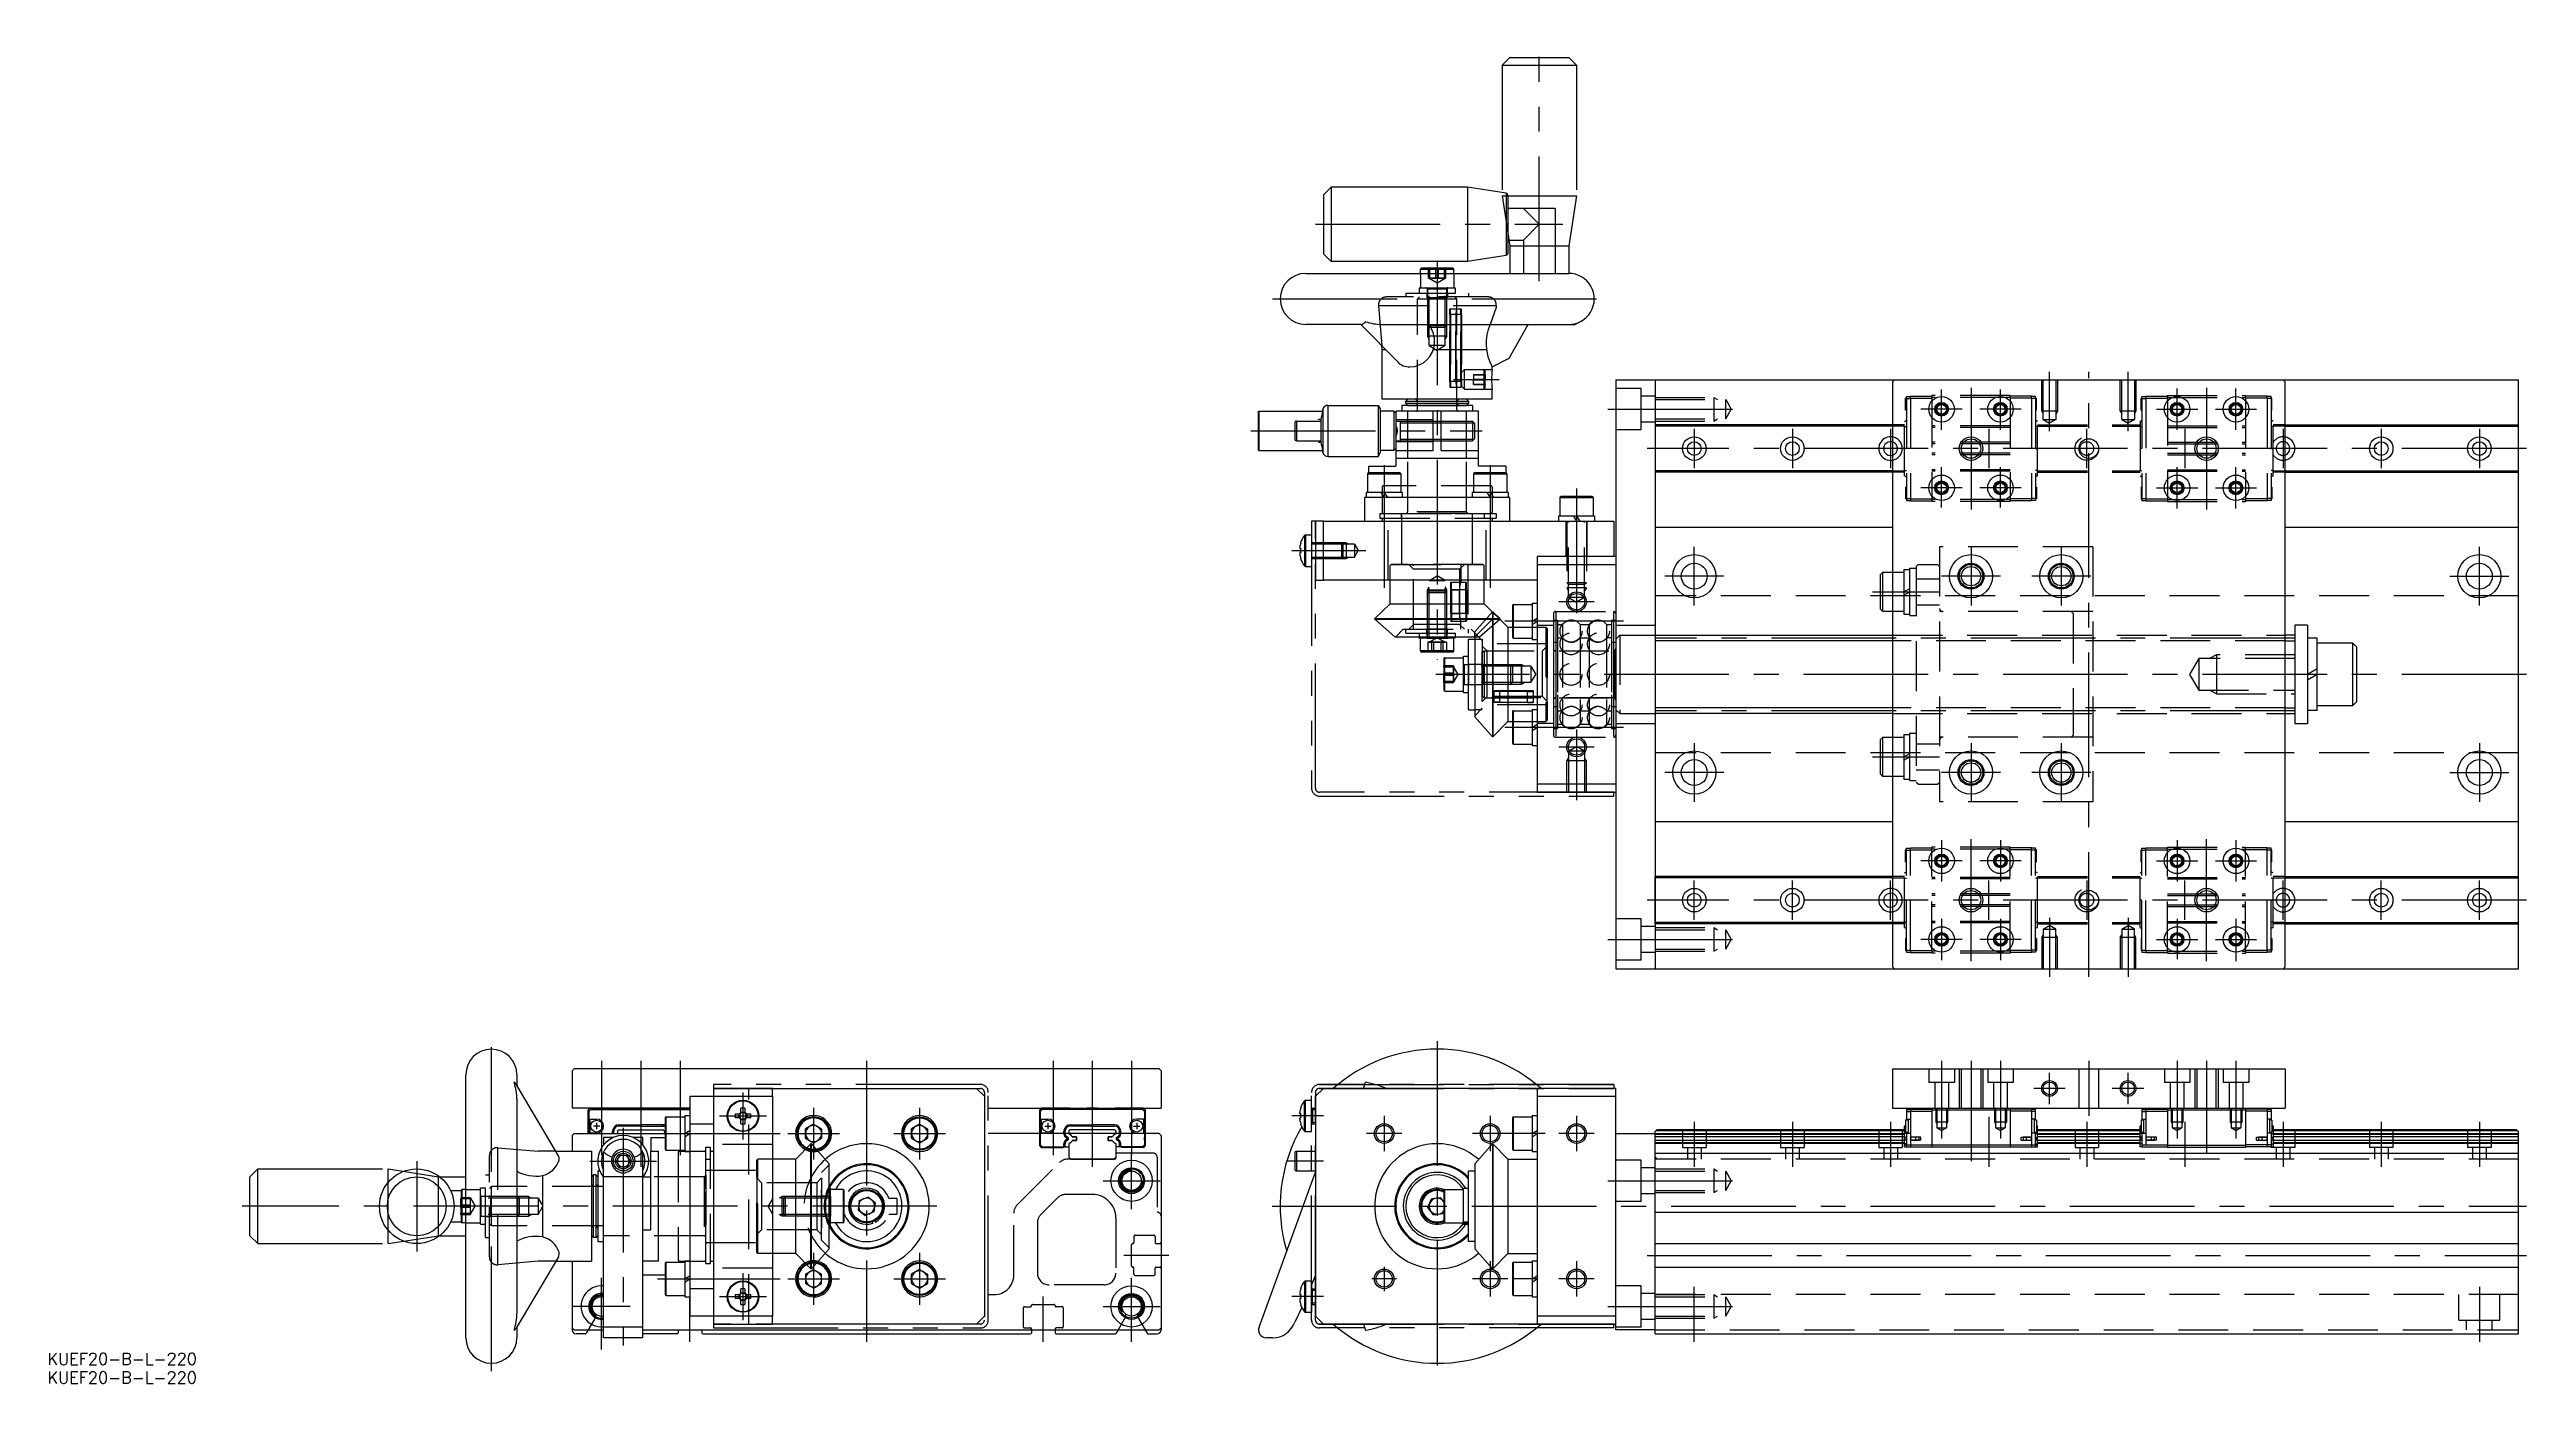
# Model space of a CAD drawing. Extents: x -208 to 423, y -45 to 295.
import ezdxf

# ---------------------------------------------------------------- set-up
doc = ezdxf.new("R2010")
doc.units = 0
for name, pattern in [('CENTER', [50.8, 31.75, -6.35, 6.35, -6.35]), ('DASHED', [19.05, 12.7, -6.35]), ('PHANTOM', [63.5, 31.75, -6.35, 6.35, -6.35, 6.35, -6.35])]:
    doc.linetypes.add(name, pattern=pattern)
doc.layers.get('0').update_dxf_attribs({"linetype": 'CONTINUOUS'})
doc.layers.add('CENTER', color=1, linetype='CENTER')
doc.styles.get("Standard").update_dxf_attribs({"font": 'txt.shx', "height": 3, "bigfont": 'bigfont.shx'})

msp = doc.modelspace()

# ---------------------------------------------------------------- texts
at = {"color": 7, "linetype": 'CONTINUOUS'}
for p in [(-208.67, -40.38), (-208.67, -45.12)]:
    msp.add_text('KUEF20-B-L-220', height=3, dxfattribs=at).set_placement(p)

# ---------------------------------------------------------------- linework, layer by layer
at = {"color": 3, "linetype": 'PHANTOM'}
for p, q in [((161.87, 290.54), (180.87, 290.54)), ((163.88, 292.54), (161.88, 290.54)), ((161.88, 290.54), (161.88, 257.33)), ((163.87, 292.54), (178.87, 292.54)), ((171.37, 235.54), (171.37, 294.54)), ((178.88, 292.54), (180.88, 290.54)), ((180.88, 290.54), (180.88, 257.33)), ((161.87, 257.33), (180.87, 257.33)), ((161.88, 257.33), (163.88, 244.54)), ((180.88, 257.33), (178.88, 244.54)), ((163.87, 244.54), (178.87, 244.54)), ((163.88, 244.54), (163.88, 237.54)), ((178.88, 244.54), (178.88, 237.54)), ((113.35, 174.44), (113.35, 106.44)), ((114.35, 174.44), (113.35, 174.44)), ((114.35, 174.44), (113.35, 174.44)), ((114.35, 106.44), (114.35, 174.44)), ((190.35, 105.44), (115.35, 105.44)), ((115.35, 104.44), (190.35, 104.44)), ((190.35, 104.44), (190.35, 105.44)), ((29, 31), (-39, 31)), ((-39, 31), (-39, 30)), ((-39, 30), (29, 30)), ((30, 29), (30, -29)), ((31, -29), (31, 29)), ((113.35, -29), (113.35, 29)), ((114.35, -29), (114.35, 29)), ((114.35, 29), (114.35, -29)), ((190.35, 31), (115.35, 31)), ((115.35, 31), (190.35, 31)), ((115.35, 30), (190.35, 30)), ((190.35, 30), (115.35, 30)), ((190.35, 31), (190.35, 30)), ((-157.1, 7.5), (-155.1, 9.5)), ((-157.1, -7.5), (-157.1, 7.5)), ((-155.1, -9.5), (-155.1, 9.5)), ((-155.1, 9.5), (-121.89, 9.5)), ((-121.89, -9.5), (-121.89, 9.5)), ((-121.89, 9.5), (-109.1, 7.5)), ((-109.1, -7.5), (-109.1, 7.5)), ((-109.1, 7.5), (-102.1, 7.5)), ((-157.1, -7.5), (-155.1, -9.5)), ((-155.1, -9.5), (-121.89, -9.5)), ((-121.89, -9.5), (-109.1, -7.5)), ((-109.1, -7.5), (-102.1, -7.5)), ((29, -30), (-39, -30)), ((-39, -30), (-39, -31)), ((-39, -30), (-39, -31)), ((-39, -31), (29, -31)), ((190.35, -30), (115.35, -30)), ((115.35, -30), (190.35, -30)), ((190.35, -31), (115.35, -31)), ((190.35, -31), (190.35, -30))]:
    msp.add_line(p, q, dxfattribs=at)
at = {"color": 7, "linetype": 'CONTINUOUS'}
for p, q in [((118.38, 259.54), (116.38, 257.54)), ((118.37, 259.54), (118.37, 240.54)), ((153.04, 259.54), (118.38, 259.54)), ((153.04, 259.54), (153.04, 240.54)), ((162.95, 257.99), (153.04, 259.54)), ((116.37, 257.54), (116.37, 242.54)), ((162.95, 257.99), (162.95, 242.09)), ((163.37, 257.5), (163.37, 242.58)), ((167.38, 254.04), (163.38, 254.04)), ((175.37, 254.04), (167.37, 254.04)), ((167.37, 254.04), (171.37, 250.04)), ((175.38, 254.04), (175.38, 237.54)), ((171.37, 250.04), (167.37, 246.04)), ((118.38, 240.54), (116.38, 242.54)), ((153.04, 240.54), (118.38, 240.54)), ((162.95, 242.09), (153.04, 240.54)), ((163.38, 246.04), (167.38, 246.04)), ((167.38, 246.04), (167.38, 237.54)), ((111.87, 237.54), (178.87, 237.54)), ((141.12, 238.59), (149.62, 238.59)), ((141.12, 237.54), (141.12, 238.59)), ((149.37, 238.84), (141.37, 238.84)), ((149.62, 237.54), (149.62, 238.59)), ((125.91, 224.54), (111.87, 224.54)), ((135.22, 215.07), (125.91, 224.54)), ((131.16, 224.54), (180.44, 224.54)), ((163.7, 215.96), (168.54, 224.54)), ((180.44, 224.54), (181.84, 225.26)), ((131.37, 218.04), (131.28, 219.07)), ((131.37, 205.54), (131.37, 218.04)), ((132.3, 218.04), (131.37, 218.04)), ((157.94, 218.04), (144.37, 218.04)), ((159.37, 213.75), (163.7, 215.96)), ((159.37, 213.02), (159.37, 213.75)), ((190.85, 210.44), (190.85, 60.44)), ((190.85, 210.44), (420.85, 210.44)), ((200.85, 210.44), (200.85, 60.44)), ((261.35, 209.94), (261.85, 210.44)), ((261.35, 209.94), (261.35, 60.94)), ((361.35, 209.94), (360.85, 210.44)), ((361.35, 60.94), (361.35, 209.94)), ((420.85, 60.44), (420.85, 210.44)), ((99.85, 192.44), (99.85, 202.44)), ((99.85, 202.44), (99.97, 202.44)), ((99.97, 202.44), (116.23, 202.44)), ((99.97, 192.44), (99.97, 202.44)), ((116.23, 202.97), (116.23, 191.91)), ((117.49, 203.94), (117.49, 190.94)), ((117.49, 203.94), (130.35, 203.94)), ((130.35, 203.94), (130.35, 190.94)), ((130.35, 203.94), (130.85, 203.07)), ((130.85, 203.07), (130.85, 191.81)), ((134.35, 202.44), (130.85, 202.44)), ((159.37, 205.54), (131.37, 205.54)), ((134.35, 202.44), (134.35, 192.44)), ((134.35, 202.44), (134.85, 201.94)), ((144.35, 202.44), (134.85, 202.44)), ((134.85, 202.44), (134.85, 201.18)), ((154.35, 203.94), (136.35, 203.94)), ((136.35, 203.94), (136.35, 202.44)), ((137.35, 205.04), (137.85, 205.54)), ((137.35, 205.04), (153.35, 205.04)), ((137.35, 204.44), (137.35, 205.04)), ((153.35, 204.44), (137.35, 204.44)), ((137.35, 204.44), (137.85, 203.94)), ((137.85, 203.94), (152.85, 203.94)), ((152.85, 205.54), (137.9, 205.54)), ((150.9, 205.54), (139.8, 205.54)), ((144.35, 192.44), (144.35, 202.44)), ((146.35, 202.44), (144.35, 202.44)), ((146.35, 192.44), (146.35, 202.44)), ((155.85, 202.44), (146.35, 202.44)), ((153.35, 205.04), (152.85, 205.54)), ((153.35, 204.44), (152.85, 203.94)), ((153.35, 205.04), (153.35, 204.44)), ((154.35, 203.94), (154.35, 202.44)), ((155.85, 192.44), (155.85, 202.44)), ((159.37, 205.54), (159.37, 208.05)), ((109.05, 199.44), (109.05, 195.44)), ((109.55, 199.94), (115.73, 199.94)), ((109.55, 199.94), (109.55, 194.94)), ((115.73, 200.28), (115.73, 194.6)), ((134.85, 201.18), (134.85, 193.7)), ((144.35, 199.94), (146.35, 199.94)), ((261.35, 198.94), (200.85, 198.94)), ((200.85, 198.94), (200.85, 186.94)), ((261.35, 198.64), (200.85, 198.64)), ((361.35, 198.94), (420.85, 198.94)), ((361.35, 198.64), (420.85, 198.64)), ((99.85, 192.44), (99.97, 192.44)), ((99.97, 192.44), (116.23, 192.44)), ((109.55, 194.94), (115.73, 194.94)), ((117.49, 190.94), (130.35, 190.94)), ((130.35, 190.94), (130.85, 191.81)), ((134.35, 192.44), (130.85, 192.44)), ((134.35, 192.44), (134.85, 192.94)), ((134.85, 193.7), (134.85, 192.44)), ((134.85, 192.44), (144.35, 192.44)), ((134.85, 192.44), (134.85, 190.44)), ((155.85, 190.44), (134.85, 190.44)), ((134.85, 190.44), (134.85, 188.44)), ((137.85, 190.44), (137.85, 192.44)), ((144.35, 194.94), (146.35, 194.94)), ((146.35, 192.44), (155.85, 192.44)), ((152.85, 190.44), (152.85, 192.44)), ((155.85, 190.44), (155.85, 192.44)), ((155.85, 188.44), (155.85, 190.44)), ((127.6, 186.49), (127.6, 181.74)), ((127.6, 186.49), (136.1, 186.49)), ((127.85, 188.44), (134.85, 188.44)), ((127.85, 188.44), (127.85, 186.74)), ((135.85, 186.74), (127.85, 186.74)), ((136.1, 186.49), (136.1, 181.74)), ((154.6, 186.49), (154.6, 181.74)), ((154.6, 186.49), (163.1, 186.49)), ((162.85, 186.74), (154.85, 186.74)), ((162.85, 188.44), (155.85, 188.44)), ((162.85, 188.44), (162.85, 186.74)), ((163.1, 186.49), (163.1, 181.74)), ((261.35, 187.24), (200.85, 187.24)), ((261.35, 186.94), (200.85, 186.94)), ((361.35, 187.24), (420.85, 187.24)), ((361.35, 186.94), (420.85, 186.94)), ((163.85, 180.44), (126.85, 180.44)), ((126.85, 180.44), (126.85, 174.44)), ((136.44, 181.74), (127.25, 181.74)), ((127.25, 181.74), (127.25, 180.44)), ((131.04, 181.74), (131.85, 180.44)), ((131.85, 181.74), (132.66, 180.44)), ((136.44, 181.74), (136.44, 180.44)), ((163.44, 181.74), (154.25, 181.74)), ((154.25, 181.74), (154.25, 180.44)), ((158.04, 181.74), (158.85, 180.44)), ((158.85, 181.74), (159.66, 180.44)), ((163.44, 181.74), (163.44, 180.44)), ((163.85, 174.44), (163.85, 180.44)), ((176.6, 180.49), (176.6, 175.74)), ((176.6, 180.49), (180.85, 180.49)), ((180.85, 180.74), (176.85, 180.74)), ((184.85, 180.74), (180.85, 180.74)), ((180.85, 180.49), (185.1, 180.49)), ((185.1, 180.49), (185.1, 175.74)), ((111.52, 170.79), (111.52, 166.94)), ((111.81, 170.94), (111.81, 166.94)), ((111.81, 170.94), (113.35, 170.94)), ((113.35, 170.94), (113.35, 166.94)), ((114.35, 174.44), (114.35, 159.44)), ((116.35, 174.44), (114.35, 174.44)), ((116.35, 174.44), (190.35, 174.44)), ((116.35, 159.44), (116.35, 174.44)), ((185.45, 175.74), (176.25, 175.74)), ((176.25, 175.74), (176.25, 174.44)), ((180.04, 175.74), (180.85, 174.44)), ((180.85, 175.74), (181.66, 174.44)), ((185.45, 175.74), (185.45, 174.44)), ((190.35, 174.44), (190.35, 165.44)), ((200.85, 172.94), (261.35, 172.94)), ((361.35, 172.94), (420.85, 172.94)), ((110.33, 167.81), (110.33, 167.46)), ((110.33, 167.46), (110.58, 167.46)), ((110.58, 166.43), (110.33, 166.43)), ((110.33, 166.43), (110.33, 166.07)), ((110.58, 168.93), (110.57, 168.93)), ((110.57, 164.95), (110.58, 164.96)), ((111.52, 166.94), (111.52, 163.09)), ((111.81, 166.94), (111.81, 162.94)), ((113.35, 166.94), (113.35, 162.94)), ((114.35, 168.94), (113.55, 168.94)), ((113.55, 164.94), (114.35, 164.94)), ((190.35, 165.44), (170.85, 165.44)), ((170.85, 165.44), (170.85, 159.44)), ((190.85, 165.44), (190.35, 165.44)), ((111.81, 162.94), (113.35, 162.94)), ((114.35, 159.44), (116.35, 159.44)), ((170.85, 159.44), (116.35, 159.44)), ((133.35, 153.44), (133.35, 159.44)), ((157.35, 153.44), (157.35, 159.44)), ((170.85, 163.44), (190.85, 163.44)), ((170.85, 163.44), (170.85, 107.44)), ((190.85, 163.44), (190.85, 107.44)), ((258.25, 160.84), (258.85, 161.44)), ((258.25, 152.04), (258.25, 160.84)), ((258.85, 151.44), (258.85, 161.44)), ((258.85, 161.44), (261.35, 161.44)), ((129.43, 149.65), (133.35, 153.44)), ((133.35, 153.44), (145.35, 153.44)), ((145.35, 153.44), (157.35, 153.44)), ((157.35, 153.44), (163.35, 147.44)), ((164.55, 152.94), (164.55, 144.94)), ((164.8, 144.69), (164.8, 153.19)), ((164.8, 153.19), (169.55, 153.19)), ((169.55, 153.53), (169.55, 144.34)), ((169.55, 153.53), (170.85, 153.53)), ((258.85, 151.44), (258.25, 152.04)), ((129.43, 149.65), (145.35, 149.65)), ((129.43, 149.51), (129.43, 149.65)), ((129.43, 149.51), (145.35, 149.51)), ((134.53, 145), (129.43, 149.51)), ((145.35, 149.65), (161.28, 149.65)), ((145.35, 149.51), (161.28, 149.51)), ((154.91, 145), (159.42, 149.51)), ((159.43, 151.37), (159.42, 119.52)), ((159.43, 151.37), (159.56, 151.37)), ((159.56, 151.37), (159.56, 119.52)), ((159.56, 151.37), (161.28, 149.65)), ((161.28, 149.65), (161.28, 149.51)), ((163.35, 147.44), (163.35, 123.44)), ((163.35, 147.44), (164.55, 147.44)), ((169.55, 148.96), (170.85, 149.77)), ((169.55, 148.15), (170.85, 148.96)), ((200.85, 145.44), (261.35, 145.44)), ((261.35, 151.44), (258.85, 151.44)), ((363.85, 145.44), (361.35, 145.44)), ((363.85, 147.94), (363.85, 122.94)), ((367.05, 147.94), (363.85, 147.94)), ((363.85, 145.44), (363.85, 125.44)), ((367.05, 147.94), (367.05, 122.94)), ((134.53, 145), (145.35, 145)), ((140.75, 144.64), (140.75, 145)), ((149.95, 144.64), (140.75, 144.64)), ((141.1, 141.39), (141.1, 144.64)), ((149.6, 141.39), (141.1, 141.39)), ((141.35, 141.14), (149.35, 141.14)), ((145.35, 145), (154.91, 145)), ((147.05, 139.44), (147.05, 136.94)), ((147.3, 139.69), (152.05, 139.69)), ((147.3, 137.03), (147.3, 139.69)), ((149.6, 141.39), (149.6, 144.64)), ((149.95, 144.64), (149.95, 145)), ((152.05, 130.84), (152.05, 140.04)), ((152.05, 140.04), (153.35, 140.04)), ((153.35, 126.44), (153.35, 144.44)), ((153.35, 144.44), (154.91, 144.44)), ((154.91, 145), (154.91, 124.62)), ((164.8, 144.69), (169.55, 144.69)), ((169.55, 144.34), (170.85, 144.34)), ((369.55, 144.64), (367.05, 144.64)), ((367.05, 144.64), (367.05, 126.24)), ((369.55, 126.24), (369.55, 144.64)), ((369.55, 143.44), (378.55, 143.44)), ((378.55, 143.44), (378.55, 127.44)), ((378.55, 143.44), (379.55, 142.44)), ((379.55, 142.44), (379.55, 128.44)), ((147.05, 136.94), (147.05, 131.44)), ((147.3, 131.19), (147.3, 137.03)), ((369.55, 136.88), (367.05, 135.44)), ((369.55, 135.44), (367.05, 134)), ((147.3, 131.19), (152.05, 131.19)), ((152.05, 130.84), (153.35, 130.84)), ((153.35, 126.44), (154.91, 126.44)), ((169.55, 126.53), (169.55, 117.34)), ((169.55, 126.53), (170.85, 126.53)), ((369.55, 126.24), (367.05, 126.24)), ((378.55, 127.44), (369.55, 127.44)), ((379.55, 128.44), (378.55, 127.44)), ((159.42, 119.52), (154.91, 124.62)), ((163.35, 123.44), (159.56, 119.52)), ((163.35, 123.44), (164.55, 123.44)), ((164.55, 125.94), (164.55, 117.94)), ((164.8, 117.69), (164.8, 126.19)), ((164.8, 126.19), (169.55, 126.19)), ((169.55, 121.94), (170.85, 122.75)), ((169.55, 121.13), (170.85, 121.94)), ((261.35, 125.44), (200.85, 125.44)), ((361.35, 125.44), (363.85, 125.44)), ((363.85, 122.94), (367.05, 122.94)), ((159.56, 119.52), (159.42, 119.52)), ((164.8, 117.69), (169.55, 117.69)), ((169.55, 117.34), (170.85, 117.34)), ((258.25, 118.84), (258.85, 119.44)), ((258.25, 110.04), (258.25, 118.84)), ((258.85, 109.44), (258.85, 119.44)), ((258.85, 119.44), (261.35, 119.44)), ((190.85, 107.44), (170.85, 107.44)), ((170.85, 107.44), (170.85, 105.44)), ((258.85, 109.44), (258.25, 110.04)), ((261.35, 109.44), (258.85, 109.44)), ((170.85, 105.44), (190.85, 105.44)), ((200.85, 97.94), (261.35, 97.94)), ((361.35, 97.94), (420.85, 97.94)), ((261.35, 83.94), (200.85, 83.94)), ((200.85, 71.94), (200.85, 83.94)), ((261.35, 83.64), (200.85, 83.64)), ((361.35, 83.94), (420.85, 83.94)), ((361.35, 83.64), (420.85, 83.64)), ((261.35, 72.24), (200.85, 72.24)), ((261.35, 71.94), (200.85, 71.94)), ((361.35, 72.24), (420.85, 72.24)), ((361.35, 71.94), (420.85, 71.94)), ((190.85, 60.44), (420.85, 60.44)), ((261.35, 60.94), (261.85, 60.44)), ((361.35, 60.94), (360.85, 60.44)), ((-102.1, -33.5), (-102.1, 33.5)), ((-89.1, 33.5), (-89.1, 30.79)), ((-74.5, 35), (-75, 34.5)), ((-75, 34.5), (-75, 33)), ((-75, 33), (-75, 25)), ((74.5, 35), (-74.5, 35)), ((74.5, 35), (75, 34.5)), ((74.5, 35), (75, 34.5)), ((75, 34.5), (75, 25)), ((75, 34.5), (75, 33)), ((75, 33), (75, 25)), ((126.62, 30), (127.12, 31.58)), ((261.35, 35), (361.35, 35)), ((261.35, 35), (261.35, 25)), ((361.35, 35), (361.35, 25)), ((-78.5, 12.87), (-89.28, 31.07)), ((-89.1, 27.34), (-89.1, -27.26)), ((-45, 28), (-45, 21.02)), ((-45, 28), (-39, 28)), ((-24, 30), (-39, 30)), ((-39, 30), (-39, 28)), ((-39, 28), (-39, -28)), ((-39, 28), (-24, 28)), ((-24, 30), (28, 30)), ((-24, 28), (-24, 30)), ((-24, 28), (-24, -28)), ((28, 30), (30, 28)), ((30, 28), (30, -28)), ((111.52, 19.15), (111.52, 26.85)), ((111.81, 19), (111.81, 27)), ((111.81, 27), (113.34, 27)), ((113.35, 19), (113.35, 27)), ((114.35, 28), (116.35, 30)), ((114.35, 28), (114.35, -28)), ((170.85, 30), (116.35, 30)), ((190.85, 30), (170.85, 30)), ((170.85, 30), (170.85, 28)), ((170.85, 28), (170.85, -28)), ((170.85, 28), (190.85, 28)), ((190.85, -31.5), (190.85, 30)), ((-45, 25), (-75, 25)), ((-70.5, 25), (-71, 24.5)), ((-71, 24.5), (-71, 18.5)), ((-70.3, 24.7), (-70.8, 24.2)), ((-70.8, 24.2), (-70.8, 18.5)), ((-70.25, 24.6), (-70.75, 24.1)), ((-70.75, 24.1), (-70.75, 22.2)), ((-70.75, 22.2), (-68.8, 22.2)), ((-70.55, 22.2), (-70.55, 18.6)), ((-70.5, 25), (-63.3, 25)), ((-70.3, 24.7), (-45, 24.7)), ((-70.25, 24.6), (-45, 24.6)), ((-68, 20.4), (-69.6, 20.4)), ((-68.8, 21.2), (-68.8, 19.6)), ((-64.73, 18.51), (-64.73, 19.13)), ((-64.43, 19.13), (-64.73, 19.13)), ((-64.43, 18.51), (-64.43, 19.13)), ((-63.2, 19.5), (-63.5, 19.2)), ((-63.5, 19.2), (-63.5, 18.5)), ((-62.9, 24.75), (-63.3, 25)), ((-63.2, 19.5), (-51.8, 19.5)), ((-63.13, 20.73), (-57.5, 20.73)), ((-63.13, 20.43), (-63.13, 20.73)), ((-57.5, 20.43), (-63.13, 20.43)), ((-62.9, 24.75), (-52.1, 24.75)), ((-58.7, 25), (-59.1, 24.75)), ((-58.7, 25), (-56.3, 25)), ((-51.3, 20.73), (-57.5, 20.73)), ((-57.5, 20.73), (-57.5, 20.43)), ((-57.5, 20.43), (-51.3, 20.43)), ((-56.3, 25), (-55.9, 24.75)), ((-52.1, 24.75), (-51.7, 25)), ((-51.87, 20.43), (-51.87, 20.73)), ((-51.8, 19.5), (-51.5, 19.2)), ((-51.5, 19.2), (-51.5, 18.5)), ((-51.3, 22.5), (-51.3, 14.5)), ((-51.05, 14.25), (-51.05, 22.75)), ((-51.05, 22.75), (-46.3, 22.75)), ((-46.3, 23.1), (-46.3, 13.9)), ((-46.3, 23.1), (-45, 23.1)), ((-46.3, 18.5), (-45, 19.31)), ((-45, 21.02), (-45, -21.02)), ((-45, 21.02), (-39, 21.02)), ((-33.48, 23.51), (-32.37, 23.51)), ((-32.37, 22.48), (-33.48, 22.48)), ((-32.48, 22.48), (-32.48, 23.51)), ((-32.02, 23.87), (-32.02, 24.98)), ((-32.02, 23.98), (-30.99, 23.98)), ((-32.02, 21.02), (-32.02, 22.13)), ((-30.99, 22.02), (-32.02, 22.02)), ((-30.99, 24.98), (-30.99, 23.87)), ((-30.99, 22.13), (-30.99, 21.02)), ((-30.63, 23.51), (-29.52, 23.51)), ((-29.52, 22.48), (-30.63, 22.48)), ((-30.52, 23.51), (-30.52, 22.48)), ((-13.5, 20.86), (-15.54, 19.68)), ((-15.54, 17.32), (-15.54, 19.68)), ((-13.5, 20.86), (-11.46, 19.68)), ((-11.46, 19.68), (-11.46, 17.32)), ((13.5, 20.86), (11.46, 19.68)), ((11.46, 17.32), (11.46, 19.68)), ((13.5, 20.86), (15.54, 19.68)), ((15.54, 19.68), (15.54, 17.32)), ((31, 25), (75, 25)), ((44.5, 25), (44, 24.5)), ((44, 24.5), (44, 18.5)), ((44.7, 24.7), (44.2, 24.2)), ((44.2, 24.2), (44.2, 18.5)), ((44.75, 24.6), (44.25, 24.1)), ((44.25, 24.1), (44.25, 22.2)), ((44.25, 22.2), (46.2, 22.2)), ((44.45, 22.2), (44.45, 18.6)), ((51.7, 25), (44.5, 25)), ((70.3, 24.7), (44.7, 24.7)), ((70.25, 24.6), (44.75, 24.6)), ((45.4, 20.4), (47, 20.4)), ((46.2, 21.2), (46.2, 19.6)), ((50.27, 18.51), (50.27, 19.13)), ((50.57, 19.13), (50.27, 19.13)), ((50.57, 18.51), (50.57, 19.13)), ((51.8, 19.5), (51.5, 19.2)), ((51.5, 19.2), (51.5, 18.5)), ((52.1, 24.75), (51.7, 25)), ((63.2, 19.5), (51.8, 19.5)), ((51.87, 20.73), (57.5, 20.73)), ((51.87, 20.43), (51.87, 20.73)), ((57.5, 20.43), (51.87, 20.43)), ((62.9, 24.75), (52.1, 24.75)), ((56.3, 25), (55.9, 24.75)), ((58.7, 25), (56.3, 25)), ((63.13, 20.73), (57.5, 20.73)), ((57.5, 20.73), (57.5, 20.43)), ((57.5, 20.43), (63.13, 20.43)), ((58.7, 25), (59.1, 24.75)), ((62.9, 24.75), (63.3, 25)), ((63.13, 20.43), (63.13, 20.73)), ((63.2, 19.5), (63.5, 19.2)), ((70.5, 25), (63.3, 25)), ((63.5, 19.2), (63.5, 18.5)), ((64.43, 18.51), (64.43, 19.13)), ((64.43, 19.13), (64.73, 19.13)), ((64.73, 18.51), (64.73, 19.13)), ((68, 20.4), (69.6, 20.4)), ((70.75, 22.2), (68.8, 22.2)), ((68.8, 21.2), (68.8, 19.6)), ((70.25, 24.6), (70.75, 24.1)), ((70.3, 24.7), (70.8, 24.2)), ((70.5, 25), (71, 24.5)), ((70.55, 22.2), (70.55, 18.6)), ((70.75, 24.1), (70.75, 22.2)), ((70.8, 24.2), (70.8, 18.5)), ((71, 24.5), (71, 18.5)), ((110.33, 23.51), (110.33, 23.87)), ((110.58, 23.51), (110.33, 23.51)), ((110.33, 22.13), (110.33, 22.48)), ((110.33, 22.48), (110.58, 22.48)), ((110.57, 24.99), (110.58, 24.98)), ((110.58, 21.02), (110.57, 21.01)), ((111.81, 19), (113.33, 19)), ((113.55, 25), (113.55, 21)), ((113.55, 25), (114.35, 25)), ((113.55, 21), (114.35, 21)), ((164.55, 22.5), (164.55, 14.5)), ((164.8, 14.25), (164.8, 22.75)), ((164.8, 22.75), (169.55, 22.75)), ((169.55, 23.1), (169.55, 13.9)), ((169.55, 23.1), (170.85, 23.1)), ((169.55, 18.5), (170.85, 19.31)), ((201.35, 19.5), (200.85, 19)), ((200.85, -32.5), (200.85, 19)), ((264.4, 19.2), (201.05, 19.2)), ((264.4, 19.5), (201.35, 19.5)), ((261.35, 25), (361.35, 25)), ((264.4, 20.43), (264.7, 20.61)), ((264.4, 15.1), (264.4, 20.43)), ((264.4, 19.13), (264.7, 19.13)), ((265.3, 21.9), (264.7, 21.9)), ((264.7, 21.9), (264.7, 18.9)), ((264.9, 24.6), (265.9, 24.6)), ((264.9, 24.6), (264.9, 24.1)), ((264.9, 24.1), (265.9, 24.1)), ((264.9, 24.1), (264.9, 22.2)), ((264.9, 22.2), (265.9, 22.2)), ((264.9, 21.9), (264.9, 22.2)), ((265.3, 22.2), (265.3, 18.6)), ((265.9, 24.7), (265.9, 15.1)), ((265.9, 24.7), (271.4, 24.7)), ((265.9, 24.2), (271.4, 24.2)), ((271.4, 25), (271.4, 24.5)), ((291.3, 24.5), (271.4, 24.5)), ((271.4, 24.5), (271.4, 15.5)), ((291.3, 25), (291.3, 15)), ((296.8, 24.7), (291.3, 24.7)), ((296.8, 24.2), (291.3, 24.2)), ((296.8, 24.7), (296.8, 15.1)), ((297.8, 24.6), (296.8, 24.6)), ((297.8, 24.1), (296.8, 24.1)), ((297.8, 22.2), (296.8, 22.2)), ((297.4, 22.2), (297.4, 18.6)), ((298, 21.9), (297.4, 21.9)), ((297.8, 21.9), (297.8, 24.6)), ((298, 21.9), (298, 18.9)), ((298.3, 20.43), (298, 20.61)), ((298.3, 19.13), (298, 19.13)), ((298.3, 15.1), (298.3, 20.43)), ((324.4, 19.5), (298.3, 19.5)), ((324.4, 19.2), (298.3, 19.2)), ((324.4, 20.43), (324.7, 20.61)), ((324.4, 15.1), (324.4, 20.43)), ((324.4, 19.13), (324.7, 19.13)), ((324.7, 21.9), (324.7, 18.9)), ((325.3, 21.9), (324.7, 21.9)), ((324.9, 24.6), (325.9, 24.6)), ((324.9, 24.6), (324.9, 21.9)), ((324.9, 24.1), (325.9, 24.1)), ((324.9, 22.2), (325.9, 22.2)), ((325.3, 22.2), (325.3, 18.6)), ((325.9, 24.7), (325.9, 15.6)), ((325.9, 24.7), (331.4, 24.7)), ((325.9, 24.2), (331.4, 24.2)), ((331.4, 25), (331.4, 24.5)), ((351.3, 24.5), (331.4, 24.5)), ((331.4, 24.5), (331.4, 15.5)), ((351.3, 25), (351.3, 15)), ((356.8, 24.7), (351.3, 24.7)), ((356.8, 24.2), (351.3, 24.2)), ((356.8, 24.7), (356.8, 15.1)), ((357.8, 24.6), (356.8, 24.6)), ((357.8, 24.1), (356.8, 24.1)), ((357.8, 22.2), (356.8, 22.2)), ((357.4, 22.2), (357.4, 18.6)), ((358, 21.9), (357.4, 21.9)), ((357.8, 24.6), (357.8, 21.9)), ((358, 21.9), (358, 18.9)), ((358.3, 20.43), (358, 20.61)), ((358.3, 19.13), (358, 19.13)), ((358.3, 20.43), (358.3, 15.1)), ((420.35, 19.5), (358.3, 19.5)), ((420.65, 19.2), (358.3, 19.2)), ((420.35, 19.5), (420.85, 19)), ((420.85, -32.5), (420.85, 19)), ((-79.17, 14), (-70.1, 14)), ((-75, 18), (-74.5, 18.5)), ((-75, 18), (-75, 14)), ((-74.5, 18.5), (-51.3, 18.5)), ((-70.75, 18.6), (-70.75, 18.5)), ((-68.8, 18.6), (-70.75, 18.6)), ((-70.1, 14), (-70.1, -14)), ((-67, 17.47), (-67, 15.65)), ((-64.57, 17.47), (-67, 17.47)), ((-67, -30.82), (-67, 13.86)), ((-64.73, 18.51), (-64.43, 18.51)), ((-63.73, 11.5), (-62.87, 13)), ((-62.87, 13), (-61.13, 13)), ((-61.13, 13), (-60.27, 11.5)), ((-57, 17.47), (-59.43, 17.47)), ((-57, 15.65), (-57, 17.47)), ((-57, -30.82), (-57, 13.86)), ((-55, 17.5), (-51.3, 17.5)), ((-55, 17.5), (-55, 14)), ((-55, -6), (-55, 14)), ((-55, 14), (-53, 14)), ((-53, -14), (-53, 14)), ((-51.05, 14.25), (-46.3, 14.25)), ((-46.3, 17.69), (-45, 18.5)), ((-46.3, 13.9), (-45, 13.9)), ((-17.74, 18.83), (-18.09, 18.86)), ((-17.74, 18.17), (-18.09, 18.14)), ((-14.21, 15.92), (-18, 12)), ((-15.54, 17.32), (-13.5, 16.14)), ((-14.21, -15.92), (-14.21, 15.92)), ((-14.07, 15.92), (-14.21, 15.92)), ((-9.56, 10.82), (-14.07, 15.92)), ((-14.07, -15.92), (-14.07, 15.92)), ((-13.5, 16.14), (-11.46, 17.32)), ((9.26, 18.83), (8.91, 18.86)), ((9.26, 18.17), (8.91, 18.14)), ((11.46, 17.32), (13.5, 16.14)), ((13.5, 16.14), (15.54, 17.32)), ((74.5, 18.5), (31, 18.5)), ((44.25, 18.6), (44.25, 18.5)), ((46.2, 18.6), (44.25, 18.6)), ((50.27, 18.51), (50.57, 18.51)), ((64.73, 18.51), (64.43, 18.51)), ((68.8, 18.6), (70.75, 18.6)), ((70.75, 18.6), (70.75, 18.5)), ((74.5, 18.5), (75, 18)), ((75, 18), (74.5, 18.5)), ((75, 18), (75, -31)), ((109.05, 13.5), (109.05, 9.5)), ((109.55, 14), (109.55, 9)), ((109.55, 14), (114.35, 14)), ((159.42, 15.92), (154.91, 10.82)), ((159.42, 15.92), (159.42, -15.92)), ((159.56, 15.92), (159.42, 15.92)), ((159.56, 15.92), (159.56, -15.92)), ((159.56, 15.92), (163.35, 12)), ((164.8, 14.25), (169.55, 14.25)), ((169.55, 17.69), (170.85, 18.5)), ((169.55, 13.9), (170.85, 13.9)), ((190.85, 18.5), (200.85, 18.5)), ((264.4, 18.46), (200.85, 18.46)), ((264.4, 18.25), (200.85, 18.25)), ((264.4, 17.7), (200.85, 17.7)), ((264.4, 16.7), (200.85, 16.7)), ((264.4, 16.15), (200.85, 16.15)), ((264.4, 15.94), (200.85, 15.94)), ((200.85, 13.5), (420.85, 13.5)), ((264.9, 18.51), (264.4, 18.51)), ((264.9, 17.38), (264.4, 17.64)), ((264.9, 17.29), (264.4, 17.55)), ((264.9, 17.11), (264.4, 16.85)), ((264.9, 17.02), (264.4, 16.76)), ((264.9, 15.89), (264.4, 15.89)), ((264.4, 15.6), (298.3, 15.6)), ((264.4, 15.1), (298.3, 15.1)), ((264.7, 18.9), (265.3, 18.9)), ((264.9, 18.9), (264.9, 15.1)), ((264.9, 18.6), (265.9, 18.6)), ((264.9, 17.11), (264.9, 17.11)), ((268.6, 17.6), (265.9, 17.6)), ((268.6, 16.8), (265.9, 16.8)), ((268.1, 17.55), (266.25, 17.55)), ((266.25, 16.85), (268.1, 16.85)), ((266.7, 17.55), (266.7, 17.6)), ((266.7, 16.8), (266.7, 16.85)), ((267.16, 17.55), (267.16, 17.6)), ((267.16, 16.8), (267.16, 16.85)), ((267.3, 16.85), (267.3, 17.55)), ((268.1, 16.85), (268.1, 17.55)), ((268.6, 16.8), (268.6, 17.6)), ((271.4, 15.5), (271.4, 15)), ((294.1, 17.6), (296.8, 17.6)), ((294.1, 16.8), (294.1, 17.6)), ((294.1, 16.8), (296.8, 16.8)), ((296.45, 17.55), (294.6, 17.55)), ((294.6, 17.55), (294.6, 16.85)), ((294.6, 16.85), (296.45, 16.85)), ((295.4, 17.55), (295.4, 16.85)), ((295.54, 17.55), (295.54, 17.6)), ((295.54, 16.8), (295.54, 16.85)), ((296, 17.55), (296, 17.6)), ((296, 16.8), (296, 16.85)), ((297.8, 18.6), (296.8, 18.6)), ((297.4, 18.9), (298, 18.9)), ((297.8, 15.1), (297.8, 18.9)), ((297.8, 18.51), (298.3, 18.51)), ((297.8, 17.38), (298.3, 17.64)), ((297.8, 17.29), (298.3, 17.55)), ((297.8, 17.11), (297.8, 17.11)), ((297.8, 17.11), (298.3, 16.85)), ((297.8, 17.02), (298.3, 16.76)), ((297.8, 15.89), (298.3, 15.89)), ((324.4, 18.46), (298.3, 18.46)), ((324.4, 18.25), (298.3, 18.25)), ((324.4, 17.7), (298.3, 17.7)), ((324.4, 16.7), (298.3, 16.7)), ((324.4, 16.15), (298.3, 16.15)), ((324.4, 15.94), (298.3, 15.94)), ((324.9, 18.51), (324.4, 18.51)), ((324.9, 17.38), (324.4, 17.64)), ((324.4, 17.55), (324.4, 17.64)), ((324.9, 17.29), (324.4, 17.55)), ((324.9, 17.11), (324.4, 16.85)), ((324.9, 17.02), (324.4, 16.76)), ((324.4, 16.76), (324.4, 16.85)), ((324.9, 15.89), (324.4, 15.89)), ((324.9, 15.1), (324.4, 15.1)), ((324.7, 18.9), (325.3, 18.9)), ((324.9, 18.6), (324.9, 18.9)), ((324.9, 18.6), (324.9, 15.6)), ((324.9, 18.6), (325.9, 18.6)), ((324.9, 17.11), (324.9, 17.11)), ((324.9, 15.6), (324.9, 15.1)), ((324.9, 15.6), (325.9, 15.6)), ((324.9, 15.1), (325.9, 15.1)), ((328.6, 17.6), (325.9, 17.6)), ((328.6, 16.8), (325.9, 16.8)), ((325.9, 15.6), (331.4, 15.6)), ((325.9, 15.1), (331.4, 15.1)), ((328.1, 17.55), (326.25, 17.55)), ((326.25, 16.85), (328.1, 16.85)), ((326.7, 17.55), (326.7, 17.6)), ((326.7, 16.8), (326.7, 16.85)), ((327.16, 17.55), (327.16, 17.6)), ((327.16, 16.8), (327.16, 16.85)), ((327.3, 16.85), (327.3, 17.55)), ((328.1, 16.85), (328.1, 17.55)), ((328.6, 16.8), (328.6, 17.6)), ((351.3, 15.5), (331.4, 15.5)), ((331.4, 15.5), (331.4, 15)), ((351.3, 15), (331.4, 15)), ((357.8, 15.6), (351.3, 15.6)), ((358.3, 15.1), (351.3, 15.1)), ((354.1, 17.6), (356.8, 17.6)), ((354.1, 16.8), (354.1, 17.6)), ((354.1, 16.8), (356.8, 16.8)), ((356.45, 17.55), (354.6, 17.55)), ((354.6, 17.55), (354.6, 16.85)), ((354.6, 16.85), (356.45, 16.85)), ((355.4, 17.55), (355.4, 16.85)), ((355.54, 17.55), (355.54, 17.6)), ((355.54, 16.8), (355.54, 16.85)), ((356, 17.55), (356, 17.6)), ((356, 16.8), (356, 16.85)), ((357.8, 18.6), (356.8, 18.6)), ((357.4, 18.9), (358, 18.9)), ((357.8, 18.9), (357.8, 15.1)), ((357.8, 18.51), (358.3, 18.51)), ((357.8, 17.38), (358.3, 17.64)), ((357.8, 17.29), (358.3, 17.55)), ((357.8, 17.11), (357.8, 17.11)), ((357.8, 17.11), (358.3, 16.85)), ((357.8, 17.02), (358.3, 16.76)), ((357.8, 15.89), (358.3, 15.89)), ((420.85, 18.46), (358.3, 18.46)), ((420.85, 18.25), (358.3, 18.25)), ((420.85, 17.7), (358.3, 17.7)), ((358.3, 17.55), (358.3, 17.64)), ((358.3, 16.76), (358.3, 16.85)), ((420.85, 16.7), (358.3, 16.7)), ((420.85, 16.15), (358.3, 16.15)), ((420.85, 15.94), (358.3, 15.94)), ((-82.6, 7.79), (-82.6, -7.79)), ((-69.6, 8), (-70.1, 7.5)), ((-69.6, -8), (-69.6, 8)), ((-69, 8), (-69.6, 8)), ((-69, 8), (-68.5, 7.5)), ((-69, 8), (-69, -8)), ((-68.5, 9), (-68.5, -9)), ((-68.5, 9), (-68, 9)), ((-62.87, 10), (-63.73, 11.5)), ((-61.13, 10), (-62.87, 10)), ((-60.27, 11.5), (-61.13, 10)), ((-56.88, 7.5), (-55, 7.5)), ((-18, 12), (-24, 12)), ((-18, -12), (-18, 12)), ((-9.56, -10.82), (-9.56, 10.82)), ((99.97, -30.82), (114.35, 8.69)), ((109.55, 9), (113.35, 9)), ((113.35, 9), (114.35, 9)), ((153.35, -9), (153.35, 9)), ((153.35, 9), (154.91, 9)), ((154.91, 10.82), (154.91, -10.82)), ((163.35, 12), (163.35, -12)), ((163.35, 12), (170.85, 12)), ((-105.98, 4), (-103.3, 4)), ((-103.3, 4), (-103.3, -4)), ((-103.05, -4.25), (-103.05, 4.25)), ((-102.1, 4.25), (-103.05, 4.25)), ((-9.2, 4.6), (-9.56, 4.6)), ((-9.2, -4.6), (-9.2, 4.6)), ((-5.95, 4.25), (-9.2, 4.25)), ((-5.95, 4.25), (-5.95, -4.25)), ((-5.7, -4), (-5.7, 4)), ((-1.86, 1.45), (-2.19, -0.88)), ((-1.86, 1.45), (0.33, 2.33)), ((2.19, 0.88), (0.33, 2.33)), ((2.19, 0.88), (1.86, -1.45)), ((143.01, -0.31), (143.92, 1.87)), ((146.25, 2.18), (143.92, 1.87)), ((147.05, 1.14), (146.25, 2.18)), ((146.97, 1.24), (147.05, 1.13)), ((147.05, 4), (147.05, -4)), ((147.3, -4.25), (147.3, 4.25)), ((147.3, 4.25), (152.05, 4.25)), ((152.05, -4.03), (152.05, 4.6)), ((152.05, 4.6), (153.35, 4.6)), ((-105.98, -4), (-103.3, -4)), ((-102.1, -4.25), (-103.05, -4.25)), ((-57, -6), (-55, -6)), ((-9.21, -4.6), (-9.55, -4.6)), ((-5.95, -4.25), (-9.2, -4.25)), ((-2.19, -0.88), (-0.33, -2.33)), ((1.86, -1.45), (-0.33, -2.33)), ((1.44, -4), (1.56, -4.33)), ((2.05, -3.72), (2.22, -4.03)), ((144.45, -2.18), (143.01, -0.31)), ((144.45, -2.18), (146.79, -1.87)), ((147.05, -1.23), (146.79, -1.87)), ((147.3, -4.25), (152.05, -4.25)), ((152.05, -4.03), (152.05, -4.33)), ((153.35, -4.03), (152.05, -4.03)), ((152.05, -4.6), (152.05, -4.33)), ((153.35, -4.33), (152.05, -4.33)), ((152.05, -4.6), (153.35, -4.6)), ((200.85, -1.5), (420.85, -1.5)), ((-69.6, -8), (-70.1, -7.5)), ((-69, -8), (-69.6, -8)), ((-69, -8), (-68.5, -7.5)), ((-68.5, -9), (-67, -9)), ((-18, -12), (-24, -12)), ((-14.21, -15.92), (-18, -12)), ((-9.56, -10.82), (-14.07, -15.92)), ((154.91, -9), (153.35, -9)), ((159.42, -15.92), (154.91, -10.82)), ((159.56, -15.92), (163.35, -12)), ((163.35, -12), (170.85, -12)), ((200.85, -9.5), (420.85, -9.5)), ((-78.5, -12.87), (-89.28, -31.07)), ((-79.17, -14), (-70.1, -14)), ((-75, -14), (-75, -31)), ((-53, -14), (-57, -14)), ((-57, -17.5), (-51.3, -17.5)), ((-51.3, -14.5), (-51.3, -22.5)), ((-51.05, -22.75), (-51.05, -14.25)), ((-51.05, -14.25), (-46.3, -14.25)), ((-46.3, -13.9), (-46.3, -23.1)), ((-46.3, -13.9), (-45, -13.9)), ((-46.3, -18.5), (-45, -17.69)), ((-46.3, -19.31), (-45, -18.5)), ((-17.74, -18.17), (-18.09, -18.14)), ((-17.74, -18.83), (-18.09, -18.86)), ((-15.54, -17.32), (-13.5, -16.14)), ((-15.54, -17.32), (-15.54, -19.68)), ((-14.07, -15.92), (-14.21, -15.92)), ((-13.5, -16.14), (-11.46, -17.32)), ((-11.46, -19.68), (-11.46, -17.32)), ((9.26, -18.17), (8.91, -18.14)), ((9.26, -18.83), (8.91, -18.86)), ((13.5, -16.14), (11.46, -17.32)), ((11.46, -19.68), (11.46, -17.32)), ((13.5, -16.14), (15.54, -17.32)), ((15.54, -17.32), (15.54, -19.68)), ((114.35, -17.57), (113.35, -20.04)), ((159.56, -15.92), (159.42, -15.92)), ((164.55, -14.5), (164.55, -22.5)), ((164.8, -22.75), (164.8, -14.25)), ((164.8, -14.25), (169.55, -14.25)), ((169.55, -13.9), (169.55, -23.1)), ((169.55, -13.9), (170.85, -13.9)), ((169.55, -18.5), (170.85, -17.69)), ((169.55, -19.31), (170.85, -18.5)), ((200.85, -15.5), (420.85, -15.5)), ((-51.05, -22.75), (-46.3, -22.75)), ((-46.3, -23.1), (-45, -23.1)), ((-45, -21.02), (-45, -28)), ((-39, -21.02), (-45, -21.02)), ((-33.48, -22.49), (-32.37, -22.49)), ((-32.37, -23.52), (-33.48, -23.52)), ((-32.48, -23.52), (-32.48, -22.49)), ((-32.02, -22.13), (-32.02, -21.02)), ((-32.02, -22.02), (-30.99, -22.02)), ((-32.02, -24.98), (-32.02, -23.87)), ((-30.99, -23.98), (-32.02, -23.98)), ((-30.99, -21.02), (-30.99, -22.13)), ((-30.99, -23.87), (-30.99, -24.98)), ((-30.63, -22.49), (-29.52, -22.49)), ((-29.52, -23.52), (-30.63, -23.52)), ((-30.52, -22.49), (-30.52, -23.52)), ((-13.5, -20.86), (-15.54, -19.68)), ((-13.5, -20.86), (-11.46, -19.68)), ((11.46, -19.68), (13.5, -20.86)), ((13.5, -20.86), (15.54, -19.68)), ((110.33, -22.13), (110.33, -22.49)), ((110.33, -22.49), (110.58, -22.49)), ((110.58, -23.52), (110.33, -23.52)), ((110.33, -23.52), (110.33, -23.87)), ((110.58, -21.02), (110.57, -21.01)), ((110.57, -24.99), (110.58, -24.98)), ((111.52, -19.15), (111.52, -26.85)), ((111.81, -19), (111.81, -27)), ((111.81, -19), (113.35, -19)), ((113.35, -19), (113.35, -27)), ((113.55, -25), (113.55, -21)), ((113.55, -21), (114.35, -21)), ((113.55, -25), (114.35, -25)), ((164.8, -22.75), (169.55, -22.75)), ((169.55, -23.1), (170.85, -23.1)), ((-89.1, -30.76), (-89.1, -33.5)), ((-75, -31), (-75, -31.5)), ((-75, -31), (-74.5, -31.5)), ((-74.5, -31.5), (-67, -31.5)), ((-70.96, -31.5), (-71.45, -32.35)), ((-57, -30.82), (-67, -30.82)), ((-67, -33.5), (-67, -30.82)), ((-57, -33.5), (-57, -30.82)), ((-57, -31.5), (74.5, -31.5)), ((-48, -31.5), (-48, -32.2)), ((-24, -28), (-45, -28)), ((-42, -31.5), (-42, -32.2)), ((-39, -28), (-39, -30)), ((-39, -30), (-24, -30)), ((-24, -30), (-24, -28)), ((28, -30), (-24, -30)), ((30, -28), (28, -30)), ((42, -31.5), (42, -32.2)), ((48, -31.5), (48, -32.2)), ((64.04, -31.5), (63.55, -32.35)), ((70.96, -31.5), (71.45, -32.35)), ((74.5, -31.5), (75, -31)), ((75, -31), (75, -31.5)), ((110.86, -25.75), (109.07, -29.55)), ((111.81, -27), (113.35, -27)), ((116.35, -30), (114.35, -28)), ((170.85, -30), (116.35, -30)), ((126.62, -30), (127.12, -31.58)), ((190.85, -28), (170.85, -28)), ((170.85, -28), (170.85, -30)), ((170.85, -30), (190.85, -30)), ((200.85, -31.5), (190.85, -31.5)), ((-71.71, -32.5), (-74, -32.5)), ((-57, -33.5), (-67, -33.5)), ((-48.3, -32.5), (-57, -32.5)), ((-41.7, -32.5), (41.7, -32.5)), ((48.3, -32.5), (63.29, -32.5)), ((71.71, -32.5), (74, -32.5)), ((103.44, -33.5), (101.85, -33.5)), ((200.85, -32.5), (420.85, -32.5))]:
    msp.add_line(p, q, dxfattribs=at)
at = {"color": 3, "linetype": 'DASHED'}
for p, q in [((140.75, 233.84), (149.95, 233.84)), ((140.75, 233.84), (140.75, 232.54)), ((141.12, 237.54), (141.12, 233.84)), ((149.6, 238.59), (141.14, 238.59)), ((142.8, 233.84), (142.8, 232.54)), ((142.85, 233.64), (142.85, 221.54)), ((142.85, 233.64), (147.85, 233.64)), ((143.17, 236.34), (143.17, 238.84)), ((143.17, 238.84), (143.48, 238.84)), ((145.04, 238.84), (143.17, 238.84)), ((143.17, 236.34), (143.33, 236.34)), ((144.11, 236.34), (143.17, 236.34)), ((143.29, 219.14), (143.29, 233.84)), ((144.11, 236.34), (143.31, 236.34)), ((143.31, 236.34), (145.35, 235.16)), ((143.33, 236.34), (143.48, 236.34)), ((144.57, 236.34), (143.33, 236.34)), ((143.48, 236.34), (143.48, 238.84)), ((145.66, 238.84), (143.48, 238.84)), ((144.57, 236.34), (143.48, 236.34)), ((144.11, 236.34), (146.13, 236.34)), ((145.04, 236.34), (144.11, 236.34)), ((146.6, 236.34), (144.57, 236.34)), ((145.66, 236.34), (144.57, 236.34)), ((145.04, 236.34), (145.04, 238.84)), ((145.04, 238.84), (147.22, 238.84)), ((145.04, 236.34), (146.13, 236.34)), ((145.35, 235.16), (147.39, 236.34)), ((145.66, 236.34), (145.66, 238.84)), ((147.53, 238.84), (145.66, 238.84)), ((146.6, 236.34), (145.66, 236.34)), ((146.13, 236.34), (147.38, 236.34)), ((146.13, 236.34), (147.22, 236.34)), ((146.6, 236.34), (147.39, 236.34)), ((147.53, 236.34), (146.6, 236.34)), ((147.22, 236.34), (147.22, 238.84)), ((147.53, 238.84), (147.22, 238.84)), ((147.38, 236.34), (147.22, 236.34)), ((147.53, 236.34), (147.38, 236.34)), ((147.42, 219.14), (147.42, 233.84)), ((147.53, 236.34), (147.53, 238.84)), ((147.85, 221.54), (147.85, 233.64)), ((147.9, 233.84), (147.9, 232.54)), ((149.62, 237.54), (149.62, 233.84)), ((149.95, 233.84), (149.95, 232.54)), ((130.41, 229.37), (131.28, 219.07)), ((130.41, 229.37), (160.4, 229.37)), ((158.4, 231.54), (132.41, 231.54)), ((137.35, 232.54), (153.35, 232.54)), ((137.35, 232.54), (137.35, 231.54)), ((140.35, 231.04), (140.85, 231.54)), ((140.35, 202.84), (140.35, 231.04)), ((140.35, 231.04), (150.35, 231.04)), ((142.6, 231.54), (142.85, 231.29)), ((142.75, 232.54), (142.75, 231.54)), ((147.85, 231.29), (142.85, 231.29)), ((147.85, 231.29), (148.1, 231.54)), ((147.95, 232.54), (147.95, 231.54)), ((148.55, 227.04), (148.55, 228.54)), ((148.55, 228.38), (148.71, 228.54)), ((148.55, 228.54), (151.39, 228.54)), ((148.55, 227.04), (148.55, 228.38)), ((148.71, 227.04), (148.71, 228.54)), ((150.35, 231.04), (149.85, 231.54)), ((150.35, 202.84), (150.35, 231.04)), ((151.39, 227.04), (151.39, 228.54)), ((151.39, 228.54), (151.55, 228.38)), ((151.55, 227.04), (151.55, 228.38)), ((153.35, 232.54), (153.35, 231.54)), ((160.35, 228.84), (158.87, 224.54)), ((160.4, 229.37), (160.35, 228.84)), ((142.85, 224.27), (147.85, 224.27)), ((143.29, 223.84), (142.85, 224.27)), ((147.85, 221.54), (142.85, 221.54)), ((142.85, 221.54), (143.29, 220.79)), ((143.29, 223.84), (147.42, 223.84)), ((147.85, 224.27), (147.42, 223.84)), ((147.85, 221.54), (147.42, 220.79)), ((148.55, 227.04), (148.55, 210.04)), ((148.55, 210.04), (148.55, 227.04)), ((148.55, 210.04), (148.55, 227.04)), ((148.55, 227.04), (148.55, 210.04)), ((148.71, 227.04), (148.55, 227.04)), ((148.71, 227.04), (148.55, 227.04)), ((150.12, 227.04), (148.55, 227.04)), ((150.12, 227.04), (148.55, 227.04)), ((148.71, 210.04), (148.71, 227.04)), ((148.71, 227.04), (148.71, 210.04)), ((151.39, 227.04), (148.71, 227.04)), ((151.39, 227.04), (148.71, 227.04)), ((150.12, 210.04), (150.12, 227.04)), ((150.12, 227.04), (150.12, 210.04)), ((151.39, 227.04), (151.39, 210.04)), ((151.39, 210.04), (151.39, 227.04)), ((151.55, 227.04), (151.39, 227.04)), ((151.55, 227.04), (151.39, 227.04)), ((151.55, 210.04), (151.55, 227.04)), ((151.55, 227.04), (151.55, 210.04)), ((143.29, 219.14), (145.35, 217.95)), ((147.42, 219.14), (143.29, 219.14)), ((147.42, 219.14), (145.35, 217.95)), ((148.55, 210.04), (148.55, 208.7)), ((148.55, 210.04), (148.55, 208.54)), ((148.55, 210.04), (148.71, 210.04)), ((148.55, 210.04), (148.71, 210.04)), ((150.12, 210.04), (148.55, 210.04)), ((150.12, 210.04), (148.55, 210.04)), ((148.55, 208.7), (148.71, 208.54)), ((148.55, 208.54), (151.39, 208.54)), ((148.71, 210.04), (148.71, 208.54)), ((151.39, 210.04), (148.71, 210.04)), ((151.39, 210.04), (148.71, 210.04)), ((151.39, 210.04), (151.39, 208.54)), ((151.39, 210.04), (151.55, 210.04)), ((151.39, 210.04), (151.55, 210.04)), ((151.39, 208.54), (151.55, 208.7)), ((151.55, 212.27), (152.32, 213.04)), ((151.55, 210.04), (151.55, 208.7)), ((151.55, 208.81), (152.32, 208.04)), ((152.32, 208.04), (152.32, 213.04)), ((152.32, 213.04), (159.37, 213.04)), ((154.57, 211.83), (154.57, 210.63)), ((154.57, 211.83), (157.57, 211.83)), ((154.57, 211.83), (154.57, 211.74)), ((154.57, 211.74), (154.57, 210.45)), ((154.57, 211.74), (157.57, 211.74)), ((154.57, 209.34), (154.57, 210.63)), ((154.57, 210.63), (157.57, 210.63)), ((154.57, 209.25), (154.57, 210.45)), ((154.57, 210.45), (157.57, 210.45)), ((154.57, 209.34), (157.57, 209.34)), ((154.57, 209.34), (154.57, 209.25)), ((154.57, 209.25), (157.57, 209.25)), ((157.32, 208.04), (157.32, 213.04)), ((157.32, 213.04), (157.57, 212.6)), ((157.32, 208.04), (157.57, 208.49)), ((157.57, 208.49), (157.57, 212.6)), ((157.57, 211.83), (157.57, 210.63)), ((157.57, 211.83), (157.57, 211.74)), ((157.57, 211.74), (157.57, 210.45)), ((157.57, 209.34), (157.57, 210.63)), ((157.57, 209.25), (157.57, 210.45)), ((157.57, 209.34), (157.57, 209.25)), ((299.35, 202.44), (299.35, 210.44)), ((299.73, 200.34), (299.73, 210.44)), ((302.97, 210.44), (302.97, 200.34)), ((303.35, 210.44), (303.35, 202.44)), ((319.35, 202.44), (319.35, 210.44)), ((319.73, 200.34), (319.73, 210.44)), ((322.97, 210.44), (322.97, 200.34)), ((323.35, 210.44), (323.35, 202.44)), ((137.85, 192.44), (137.85, 202.44)), ((139.8, 205.54), (140.3, 205.04)), ((139.8, 203.94), (140.3, 204.44)), ((150.9, 205.54), (150.4, 205.04)), ((150.9, 203.94), (150.4, 204.44)), ((152.32, 208.04), (159.37, 208.04)), ((152.85, 192.44), (152.85, 202.44)), ((197.35, 208.19), (190.85, 208.19)), ((197.35, 197.69), (197.35, 208.19)), ((200.85, 206.24), (197.35, 206.24)), ((200.85, 205.94), (215.85, 205.94)), ((200.85, 205.4), (218.85, 205.4)), ((215.85, 205.94), (215.85, 199.94)), ((215.85, 205.94), (216.79, 205.4)), ((218.85, 205.4), (220.27, 202.94)), ((218.85, 200.48), (218.85, 205.4)), ((218.85, 200.48), (220.27, 202.94)), ((264.7, 202.74), (264.7, 205.74)), ((264.7, 205.74), (264.9, 205.74)), ((264.9, 202.74), (264.7, 202.74)), ((264.9, 205.69), (264.9, 206.19)), ((264.9, 206.19), (265.9, 206.19)), ((264.9, 205.69), (264.9, 180.19)), ((264.9, 205.69), (265.9, 205.69)), ((265.9, 206.24), (271.4, 206.24)), ((265.9, 205.74), (265.9, 206.24)), ((265.9, 205.74), (265.9, 180.14)), ((265.9, 205.74), (271.4, 205.74)), ((291.3, 206.44), (271.4, 206.44)), ((271.4, 205.94), (271.4, 206.44)), ((291.3, 205.94), (271.4, 205.94)), ((271.4, 205.94), (271.4, 179.94)), ((291.3, 205.94), (291.3, 206.44)), ((296.8, 206.24), (291.3, 206.24)), ((291.3, 205.94), (291.3, 179.94)), ((296.8, 205.74), (291.3, 205.74)), ((296.8, 205.74), (296.8, 206.24)), ((297.8, 206.19), (296.8, 206.19)), ((296.8, 205.74), (296.8, 180.14)), ((297.8, 205.69), (296.8, 205.69)), ((297.8, 205.69), (297.8, 206.19)), ((297.8, 205.74), (298, 205.74)), ((297.8, 205.69), (297.8, 180.19)), ((298, 202.74), (297.8, 202.74)), ((298, 202.74), (298, 205.74)), ((303.35, 202.44), (299.35, 202.44)), ((299.35, 202.44), (299.73, 201.78)), ((303.35, 202.44), (302.97, 201.78)), ((323.35, 202.44), (319.35, 202.44)), ((319.35, 202.44), (319.73, 201.78)), ((323.35, 202.44), (322.97, 201.78)), ((324.7, 202.74), (324.7, 205.74)), ((324.9, 205.74), (324.7, 205.74)), ((324.7, 202.74), (324.9, 202.74)), ((324.9, 206.19), (325.9, 206.19)), ((324.9, 205.69), (324.9, 206.19)), ((324.9, 205.69), (324.9, 180.19)), ((324.9, 205.69), (325.9, 205.69)), ((325.9, 206.24), (331.4, 206.24)), ((325.9, 205.74), (325.9, 206.24)), ((325.9, 205.74), (325.9, 180.14)), ((325.9, 205.74), (331.4, 205.74)), ((331.4, 206.44), (331.4, 179.94)), ((331.4, 206.44), (351.3, 206.44)), ((331.4, 205.94), (331.4, 206.44)), ((331.4, 205.94), (351.3, 205.94)), ((351.3, 205.94), (351.3, 206.44)), ((356.8, 206.24), (351.3, 206.24)), ((351.3, 205.94), (351.3, 179.94)), ((356.8, 205.74), (351.3, 205.74)), ((356.8, 205.74), (356.8, 206.24)), ((357.8, 206.19), (356.8, 206.19)), ((356.8, 205.74), (356.8, 180.14)), ((357.8, 205.69), (356.8, 205.69)), ((357.8, 205.69), (357.8, 206.19)), ((358, 205.74), (357.8, 205.74)), ((357.8, 205.69), (357.8, 180.19)), ((357.8, 202.74), (358, 202.74)), ((358, 202.74), (358, 205.74)), ((144.35, 200.24), (134.85, 200.24)), ((134.85, 199.94), (144.35, 199.94)), ((136.05, 194.94), (136.05, 199.94)), ((136.05, 199.51), (144.35, 199.51)), ((146.35, 199.94), (154.35, 199.94)), ((146.35, 199.51), (154.79, 199.51)), ((154.35, 199.94), (154.35, 194.94)), ((154.35, 199.94), (154.85, 199.44)), ((154.85, 199.44), (154.85, 195.44)), ((197.35, 197.69), (190.85, 197.69)), ((200.85, 199.64), (197.35, 199.64)), ((200.85, 200.48), (218.85, 200.48)), ((200.85, 199.94), (215.85, 199.94)), ((215.85, 199.94), (216.79, 200.48)), ((264.4, 198.94), (261.35, 198.94)), ((264.4, 198.64), (261.35, 198.64)), ((264.4, 199.87), (264.9, 200.17)), ((264.4, 186.01), (264.4, 199.87)), ((264.4, 198.57), (264.9, 198.57)), ((291.3, 198.74), (271.4, 198.74)), ((291.3, 198.34), (271.4, 198.34)), ((298.3, 199.87), (297.8, 200.17)), ((298.3, 198.57), (297.8, 198.57)), ((298.3, 186.01), (298.3, 199.87)), ((298.3, 198.94), (324.4, 198.94)), ((298.3, 198.64), (324.4, 198.64)), ((299.73, 200.34), (301.35, 199.4)), ((299.73, 200.34), (302.97, 200.34)), ((302.97, 200.34), (301.35, 199.4)), ((319.73, 200.34), (322.97, 200.34)), ((319.73, 200.34), (321.35, 199.4)), ((322.97, 200.34), (321.35, 199.4)), ((324.4, 199.87), (324.9, 200.17)), ((324.4, 199.87), (324.4, 186.01)), ((324.4, 198.57), (324.9, 198.57)), ((331.4, 198.74), (351.3, 198.74)), ((331.4, 198.34), (351.3, 198.34)), ((358.3, 199.87), (357.8, 200.17)), ((358.3, 198.57), (357.8, 198.57)), ((358.3, 186.01), (358.3, 199.87)), ((361.35, 198.94), (358.3, 198.94)), ((361.35, 198.64), (358.3, 198.64)), ((134.85, 194.94), (144.35, 194.94)), ((144.35, 194.64), (134.85, 194.64)), ((136.05, 195.37), (144.35, 195.37)), ((137.85, 176.84), (137.85, 190.44)), ((146.35, 195.37), (154.79, 195.37)), ((146.35, 194.94), (154.35, 194.94)), ((152.85, 176.84), (152.85, 190.44)), ((154.35, 194.94), (154.85, 195.44)), ((264.9, 192.94), (264.4, 192.94)), ((291.3, 194.54), (271.4, 194.54)), ((291.3, 194.14), (271.4, 194.14)), ((291.3, 191.74), (271.4, 191.74)), ((291.3, 191.34), (271.4, 191.34)), ((297.8, 192.94), (298.3, 192.94)), ((324.9, 192.94), (324.4, 192.94)), ((331.4, 194.54), (351.3, 194.54)), ((331.4, 194.14), (351.3, 194.14)), ((331.4, 191.74), (351.3, 191.74)), ((331.4, 191.34), (351.3, 191.34)), ((357.8, 192.94), (358.3, 192.94)), ((131.35, 183.14), (131.35, 176.74)), ((159.05, 183.44), (131.65, 183.44)), ((159.35, 183.14), (159.35, 176.74)), ((261.35, 187.24), (264.4, 187.24)), ((264.4, 186.94), (261.35, 186.94)), ((264.4, 187.31), (264.9, 187.31)), ((264.4, 186.01), (264.9, 185.71)), ((264.7, 183.14), (264.7, 180.14)), ((264.7, 183.14), (264.9, 183.14)), ((291.3, 187.54), (271.4, 187.54)), ((291.3, 187.14), (271.4, 187.14)), ((298.3, 187.31), (297.8, 187.31)), ((298.3, 186.01), (297.8, 185.71)), ((297.8, 183.14), (298, 183.14)), ((298, 183.14), (298, 180.14)), ((298.3, 187.24), (324.4, 187.24)), ((298.3, 186.94), (324.4, 186.94)), ((324.4, 187.31), (324.9, 187.31)), ((324.4, 186.01), (324.9, 185.71)), ((324.7, 183.14), (324.7, 180.14)), ((324.9, 183.14), (324.7, 183.14)), ((331.4, 187.54), (351.3, 187.54)), ((331.4, 187.14), (351.3, 187.14)), ((358.3, 187.31), (357.8, 187.31)), ((358.3, 186.01), (357.8, 185.71)), ((358, 183.14), (357.8, 183.14)), ((358, 183.14), (358, 180.14)), ((358.3, 187.24), (361.35, 187.24)), ((361.35, 186.94), (358.3, 186.94)), ((152.85, 176.84), (137.9, 176.84)), ((264.9, 180.14), (264.7, 180.14)), ((264.9, 180.19), (264.9, 179.69)), ((264.9, 180.19), (265.9, 180.19)), ((264.9, 179.69), (265.9, 179.69)), ((265.9, 180.14), (271.4, 180.14)), ((265.9, 180.14), (265.9, 179.64)), ((265.9, 179.64), (271.4, 179.64)), ((291.3, 179.94), (271.4, 179.94)), ((271.4, 179.94), (271.4, 179.44)), ((291.3, 179.44), (271.4, 179.44)), ((296.8, 180.14), (291.3, 180.14)), ((291.3, 179.94), (291.3, 179.44)), ((296.8, 179.64), (291.3, 179.64)), ((297.8, 180.19), (296.8, 180.19)), ((296.8, 180.14), (296.8, 179.64)), ((297.8, 179.69), (296.8, 179.69)), ((297.8, 180.19), (297.8, 179.69)), ((298, 180.14), (297.8, 180.14)), ((324.7, 180.14), (324.9, 180.14)), ((324.9, 180.19), (325.9, 180.19)), ((324.9, 180.19), (324.9, 179.69)), ((324.9, 179.69), (325.9, 179.69)), ((325.9, 180.14), (331.4, 180.14)), ((325.9, 180.14), (325.9, 179.64)), ((325.9, 179.64), (331.4, 179.64)), ((331.4, 179.94), (351.3, 179.94)), ((331.4, 179.94), (331.4, 179.44)), ((331.4, 179.44), (351.3, 179.44)), ((356.8, 180.14), (351.3, 180.14)), ((351.3, 179.94), (351.3, 179.44)), ((356.8, 179.64), (351.3, 179.64)), ((357.8, 180.19), (356.8, 180.19)), ((356.8, 180.14), (356.8, 179.64)), ((357.8, 179.69), (356.8, 179.69)), ((357.8, 180.19), (357.8, 179.69)), ((357.8, 180.14), (358, 180.14)), ((130.76, 176.44), (160.41, 176.44)), ((130.76, 176.44), (130.76, 175.24)), ((130.76, 175.24), (160.41, 175.24)), ((131.35, 175.24), (131.35, 174.44)), ((132.85, 159.44), (132.85, 174.44)), ((136.15, 176.44), (136.15, 175.24)), ((136.35, 176.44), (154.31, 176.44)), ((136.35, 163.44), (136.35, 176.44)), ((153.25, 176.44), (137.5, 176.44)), ((154.35, 163.44), (154.35, 176.44)), ((157.36, 176.44), (157.36, 175.24)), ((157.85, 159.44), (157.85, 174.44)), ((159.35, 175.24), (159.35, 174.44)), ((160.41, 176.44), (160.41, 175.24)), ((178.1, 174.44), (178.1, 165.44)), ((178.35, 174.44), (178.35, 157.44)), ((178.79, 155.04), (178.79, 174.44)), ((182.92, 155.04), (182.92, 174.44)), ((183.35, 174.44), (183.35, 157.44)), ((183.6, 165.44), (183.6, 174.44)), ((122.15, 168.94), (114.35, 168.94)), ((124.25, 168.56), (114.35, 168.56)), ((114.35, 165.32), (124.25, 165.32)), ((114.35, 164.94), (122.15, 164.94)), ((120.97, 168.94), (120.97, 164.94)), ((121.35, 168.56), (120.97, 168.94)), ((121.35, 165.32), (120.97, 164.94)), ((121.35, 168.56), (121.35, 165.32)), ((122.15, 168.94), (122.15, 164.94)), ((122.15, 168.94), (122.81, 168.56)), ((122.15, 164.94), (122.81, 165.32)), ((124.25, 168.56), (125.19, 166.94)), ((124.25, 168.56), (124.25, 165.32)), ((124.25, 165.32), (125.19, 166.94)), ((312.35, 167.94), (273.35, 167.94)), ((273.35, 167.94), (273.35, 102.94)), ((312.35, 167.94), (312.35, 102.94)), ((133.35, 163.14), (133.65, 163.44)), ((133.35, 159.44), (133.35, 163.14)), ((157.05, 163.44), (133.65, 163.44)), ((133.65, 163.44), (157.05, 163.44)), ((138.15, 163.44), (139.35, 162.24)), ((139.35, 146.94), (139.35, 163.04)), ((151.01, 162.24), (139.35, 162.24)), ((143.29, 159.34), (145.35, 160.53)), ((143.29, 144.64), (143.29, 159.34)), ((143.29, 159.34), (147.42, 159.34)), ((147.42, 159.34), (145.35, 160.53)), ((147.42, 144.64), (147.42, 159.34)), ((148.85, 158.94), (152.69, 158.94)), ((148.85, 156.94), (148.85, 158.94)), ((149.01, 158.94), (148.85, 158.78)), ((148.85, 156.94), (148.85, 158.78)), ((149.01, 156.94), (149.01, 158.94)), ((151.01, 162.24), (152.27, 163.44)), ((151.01, 162.24), (151.01, 148.14)), ((151.01, 162.24), (151.01, 148.14)), ((151.35, 163.04), (151.35, 158.94)), ((152.69, 156.94), (152.69, 158.94)), ((152.69, 158.94), (152.85, 158.78)), ((152.85, 156.94), (152.85, 158.78)), ((153.15, 163.44), (153.15, 146.94)), ((153.15, 163.44), (153.15, 146.94)), ((157.35, 163.14), (157.05, 163.44)), ((157.35, 159.44), (157.35, 163.14)), ((178.35, 158.87), (183.35, 158.87)), ((178.79, 158.44), (178.35, 158.87)), ((178.79, 158.44), (182.92, 158.44)), ((182.92, 158.44), (183.35, 158.87)), ((261.35, 161.44), (264.25, 161.44)), ((264.25, 162.14), (264.25, 150.74)), ((264.25, 162.14), (265.75, 162.14)), ((265.75, 150.44), (265.75, 162.44)), ((265.75, 162.44), (267.35, 162.44)), ((267.85, 163.44), (267.35, 162.94)), ((267.35, 162.94), (267.35, 107.94)), ((267.35, 159.74), (273.35, 159.74)), ((267.85, 163.44), (272.85, 163.44)), ((272.85, 163.44), (273.35, 162.94)), ((142.85, 156.94), (143.29, 157.69)), ((142.85, 144.84), (142.85, 156.94)), ((142.85, 156.94), (147.85, 156.94)), ((142.85, 156.2), (143.3, 156.64)), ((147.85, 156.2), (142.85, 156.2)), ((143.25, 156.94), (147.45, 156.94)), ((147.41, 156.64), (143.3, 156.64)), ((147.85, 156.2), (147.41, 156.64)), ((147.85, 156.94), (147.42, 157.69)), ((147.85, 144.84), (147.85, 156.94)), ((148.85, 156.94), (148.85, 150.94)), ((148.85, 150.94), (148.85, 156.94)), ((148.85, 150.94), (148.85, 156.94)), ((148.85, 156.94), (148.85, 150.94)), ((148.85, 156.94), (149.01, 156.94)), ((148.85, 156.94), (149.01, 156.94)), ((148.85, 156.94), (151.01, 156.94)), ((148.85, 156.94), (151.01, 156.94)), ((149.01, 150.94), (149.01, 156.94)), ((149.01, 156.94), (149.01, 150.94)), ((152.69, 156.94), (149.01, 156.94)), ((152.69, 156.94), (149.01, 156.94)), ((151.01, 150.94), (151.01, 156.94)), ((151.01, 156.94), (151.01, 150.94)), ((152.69, 156.94), (152.69, 150.94)), ((152.69, 150.94), (152.69, 156.94)), ((152.69, 156.94), (152.85, 156.94)), ((152.69, 156.94), (152.85, 156.94)), ((152.85, 150.94), (152.85, 156.94)), ((152.85, 156.94), (152.85, 150.94)), ((183.35, 157.44), (178.35, 157.44)), ((178.35, 157.44), (178.79, 156.69)), ((178.79, 155.04), (180.85, 153.85)), ((182.92, 155.04), (178.79, 155.04)), ((182.92, 155.04), (180.85, 153.85)), ((183.35, 157.44), (182.92, 156.69)), ((420.85, 155.44), (200.85, 155.44)), ((264.25, 156.44), (265.75, 157.31)), ((264.25, 155.57), (265.75, 156.44)), ((267.35, 153.14), (273.35, 153.14)), ((134.78, 145), (136.72, 146.94)), ((136.72, 146.94), (153.98, 146.94)), ((137.35, 145.94), (137.35, 146.94)), ((137.35, 145.94), (154.91, 145.94)), ((139.35, 148.14), (138.15, 146.94)), ((151.01, 148.14), (139.35, 148.14)), ((140.75, 145.94), (140.75, 145)), ((142.75, 145.94), (142.75, 146.94)), ((147.95, 146.94), (142.79, 146.94)), ((142.8, 144.64), (142.8, 145.94)), ((142.85, 146.94), (147.85, 146.94)), ((147.9, 144.64), (147.9, 145.94)), ((147.95, 145.94), (147.95, 146.94)), ((149.01, 150.94), (148.85, 150.94)), ((149.01, 150.94), (148.85, 150.94)), ((148.85, 150.94), (151.01, 150.94)), ((148.85, 150.94), (151.01, 150.94)), ((148.85, 150.94), (148.85, 149.1)), ((148.85, 150.94), (148.85, 148.94)), ((148.85, 149.1), (149.01, 148.94)), ((152.69, 148.94), (148.85, 148.94)), ((152.69, 150.94), (149.01, 150.94)), ((152.69, 150.94), (149.01, 150.94)), ((149.01, 150.94), (149.01, 148.94)), ((149.95, 145.94), (149.95, 145)), ((151.01, 148.14), (152.27, 146.94)), ((151.35, 146.94), (151.35, 148.94)), ((152.85, 150.94), (152.69, 150.94)), ((152.85, 150.94), (152.69, 150.94)), ((152.69, 150.94), (152.69, 148.94)), ((152.85, 149.1), (152.69, 148.94)), ((152.85, 150.94), (152.85, 149.1)), ((153.35, 145.94), (153.35, 146.94)), ((156.85, 144.06), (153.98, 146.94)), ((154.91, 146.26), (159.42, 151.37)), ((154.91, 145), (154.91, 146.26)), ((156.17, 145), (161.28, 149.51)), ((164.55, 147.44), (173.05, 147.44)), ((170.85, 147.94), (174.95, 147.94)), ((173.05, 147.44), (173.05, 123.44)), ((173.05, 147.44), (173.35, 147.14)), ((173.35, 147.14), (173.35, 123.74)), ((174.95, 150.83), (174.95, 120.05)), ((174.95, 149.24), (176.01, 149.24)), ((174.95, 149.23), (174.95, 121.65)), ((174.95, 149.23), (174.95, 121.65)), ((175.55, 151.44), (175.55, 119.44)), ((175.55, 151.44), (190.25, 151.44)), ((176.01, 149.24), (176.01, 121.64)), ((176.01, 149.24), (176.01, 121.64)), ((176.01, 148.12), (177.28, 148.12)), ((176.01, 148.11), (176.01, 122.77)), ((177.28, 148.12), (177.28, 122.76)), ((181.76, 148.12), (184.04, 148.12)), ((181.76, 148.12), (181.76, 122.76)), ((184.04, 148.12), (184.04, 122.76)), ((188.52, 148.12), (188.52, 122.76)), ((188.52, 148.12), (189.79, 148.12)), ((189.79, 149.24), (189.79, 121.64)), ((189.79, 149.24), (189.79, 121.64)), ((189.79, 149.24), (190.85, 149.24)), ((189.79, 148.11), (189.79, 122.77)), ((190.25, 151.44), (190.25, 119.44)), ((190.85, 150.83), (190.85, 120.05)), ((190.85, 149.23), (190.85, 121.65)), ((190.85, 149.23), (190.85, 121.65)), ((190.85, 147.94), (200.85, 147.94)), ((191.85, 145.44), (190.85, 144.44)), ((191.85, 145.44), (200.85, 145.44)), ((191.85, 145.44), (191.85, 125.44)), ((264.25, 151.44), (261.35, 151.44)), ((261.35, 145.44), (361.35, 145.44)), ((264.25, 150.74), (265.75, 150.74)), ((265.75, 150.44), (267.35, 150.44)), ((312.35, 151.44), (273.35, 151.44)), ((306.85, 151.44), (307.35, 150.94)), ((307.35, 150.94), (307.35, 119.94)), ((142.65, 144.64), (148.02, 144.64)), ((147.9, 144.64), (142.8, 144.64)), ((143.01, 143.64), (143.01, 141.14)), ((143.01, 143.64), (143.46, 143.64)), ((143.73, 143.64), (143.01, 143.64)), ((143.01, 141.14), (143.92, 141.14)), ((144.45, 141.14), (143.01, 141.14)), ((143.31, 143.64), (145.35, 144.82)), ((143.73, 143.64), (143.31, 143.64)), ((143.46, 143.64), (145.08, 143.64)), ((143.46, 143.64), (143.92, 143.64)), ((145.62, 143.64), (143.73, 143.64)), ((144.45, 143.64), (143.73, 143.64)), ((143.92, 143.64), (143.92, 141.14)), ((145.08, 143.64), (143.92, 143.64)), ((146.25, 141.14), (143.92, 141.14)), ((144.45, 143.64), (144.45, 141.14)), ((144.45, 143.64), (145.62, 143.64)), ((144.45, 141.14), (146.79, 141.14)), ((145.08, 143.64), (146.97, 143.64)), ((146.25, 143.64), (145.08, 143.64)), ((145.35, 144.82), (147.39, 143.64)), ((147.24, 143.64), (145.62, 143.64)), ((145.62, 143.64), (146.79, 143.64)), ((146.25, 143.64), (146.25, 141.14)), ((146.97, 143.64), (146.25, 143.64)), ((147.69, 141.14), (146.25, 141.14)), ((146.79, 143.64), (146.79, 141.14)), ((147.24, 143.64), (146.79, 143.64)), ((147.69, 141.14), (146.79, 141.14)), ((146.97, 143.64), (147.39, 143.64)), ((147.69, 143.64), (146.97, 143.64)), ((147.69, 143.64), (147.24, 143.64)), ((147.69, 143.64), (147.69, 141.14)), ((154.91, 145), (156.17, 145)), ((154.91, 144.44), (156.85, 144.44)), ((156.85, 144.44), (156.85, 126.44)), ((156.85, 144.06), (156.85, 126.82)), ((173.35, 143.24), (156.85, 143.24)), ((173.35, 143.24), (156.85, 143.24)), ((156.85, 142.64), (158.05, 141.44)), ((156.85, 128.52), (156.85, 142.59)), ((156.85, 140.94), (157.35, 141.44)), ((156.85, 141.02), (156.85, 130.06)), ((156.85, 140.89), (156.85, 129.94)), ((157.35, 141.44), (190.85, 141.44)), ((157.35, 141.44), (157.35, 129.44)), ((158.05, 129.78), (158.05, 141.44)), ((172.15, 141.44), (173.35, 142.64)), ((172.15, 129.78), (172.15, 141.44)), ((173.35, 128.52), (173.35, 142.59)), ((174.95, 143.64), (176.01, 143.64)), ((174.95, 143.6), (174.95, 127.29)), ((174.95, 143.6), (174.95, 127.29)), ((174.95, 142.03), (174.95, 128.85)), ((175.55, 141.43), (175.55, 129.45)), ((176.01, 144.76), (176.01, 126.12)), ((176.01, 144.76), (177.28, 144.76)), ((176.01, 143.6), (176.01, 127.29)), ((176.01, 143.6), (176.01, 127.29)), ((177.28, 144.76), (177.28, 126.12)), ((181.76, 144.76), (184.04, 144.76)), ((181.76, 144.76), (181.76, 126.12)), ((184.04, 144.76), (184.04, 126.12)), ((188.52, 144.76), (188.52, 126.12)), ((189.79, 144.76), (188.52, 144.76)), ((189.79, 144.76), (189.79, 126.12)), ((189.79, 143.64), (190.85, 143.64)), ((189.79, 143.6), (189.79, 127.29)), ((189.79, 143.6), (189.79, 127.29)), ((190.25, 141.43), (190.25, 129.45)), ((190.55, 129.45), (190.55, 141.43)), ((190.85, 144.43), (190.85, 126.45)), ((190.85, 143.6), (190.85, 127.29)), ((190.85, 143.6), (190.85, 127.29)), ((190.85, 142.03), (190.85, 128.85)), ((190.85, 129.19), (190.85, 141.69)), ((361.35, 143.94), (261.35, 143.94)), ((339.35, 139.44), (337.04, 135.44)), ((363.85, 139.44), (339.35, 139.44)), ((339.35, 139.44), (339.35, 131.44)), ((343.85, 140.44), (342.12, 139.44)), ((363.85, 140.44), (343.85, 140.44)), ((343.85, 140.44), (343.85, 130.44)), ((149.55, 137.63), (147.05, 137.63)), ((147.05, 137.3), (147.05, 137.63)), ((147.05, 137.63), (147.05, 135.77)), ((149.55, 137.3), (147.05, 137.3)), ((147.05, 137.3), (147.05, 135.11)), ((149.55, 135.77), (147.05, 135.77)), ((147.05, 133.58), (147.05, 135.77)), ((149.55, 135.11), (147.05, 135.11)), ((147.05, 133.25), (147.05, 135.11)), ((149.55, 133.58), (147.05, 133.58)), ((147.05, 133.25), (147.05, 133.58)), ((149.55, 133.25), (147.05, 133.25)), ((149.55, 137.46), (149.55, 137.63)), ((149.55, 137.63), (149.55, 136.7)), ((149.55, 136.7), (149.55, 137.48)), ((150.73, 135.44), (149.55, 137.48)), ((149.55, 137.46), (149.55, 136.2)), ((149.55, 137.3), (149.55, 137.46)), ((149.55, 137.3), (149.55, 136.2)), ((149.55, 134.68), (149.55, 136.7)), ((149.55, 136.7), (149.55, 135.77)), ((149.55, 136.2), (149.55, 134.18)), ((149.55, 136.2), (149.55, 135.11)), ((149.55, 134.68), (149.55, 135.77)), ((149.55, 133.4), (150.73, 135.44)), ((149.55, 134.18), (149.55, 135.11)), ((149.55, 133.42), (149.55, 134.68)), ((149.55, 133.58), (149.55, 134.68)), ((149.55, 134.18), (149.55, 133.4)), ((149.55, 133.25), (149.55, 134.18)), ((149.55, 133.42), (149.55, 133.58)), ((149.55, 133.25), (149.55, 133.42)), ((152.05, 132.76), (152.05, 138.13)), ((152.05, 137.99), (152.05, 132.89)), ((152.05, 137.99), (153.35, 137.99)), ((169.25, 137.51), (152.05, 137.51)), ((169.25, 133.37), (152.05, 133.37)), ((152.05, 132.89), (153.35, 132.89)), ((152.25, 137.94), (152.25, 132.94)), ((153.35, 138.04), (156.85, 138.04)), ((153.35, 138.02), (153.35, 132.85)), ((153.35, 137.99), (153.35, 132.89)), ((153.35, 132.84), (156.85, 132.84)), ((156.85, 138.29), (156.85, 132.83)), ((156.85, 138.19), (157.1, 137.94)), ((156.85, 132.69), (157.1, 132.94)), ((157.1, 137.94), (166.85, 137.94)), ((157.1, 132.94), (157.1, 137.94)), ((157.1, 132.94), (166.85, 132.94)), ((164.12, 132.94), (164.12, 137.94)), ((164.12, 137.94), (164.55, 137.51)), ((164.55, 133.37), (164.12, 132.94)), ((164.55, 137.51), (164.55, 133.37)), ((166.85, 132.94), (166.85, 137.94)), ((166.85, 137.94), (167.6, 137.51)), ((166.85, 137.54), (166.85, 133.34)), ((166.85, 132.94), (167.6, 133.37)), ((169.25, 137.51), (170.45, 135.44)), ((169.25, 137.51), (169.25, 133.37)), ((169.25, 133.37), (170.45, 135.44)), ((337.04, 135.44), (339.35, 131.44)), ((156.85, 126.82), (154.91, 124.87)), ((156.85, 126.44), (154.91, 126.44)), ((157.35, 129.44), (156.85, 129.94)), ((158.05, 129.78), (156.85, 128.52)), ((173.35, 127.64), (156.85, 127.64)), ((173.35, 127.64), (156.85, 127.64)), ((190.85, 129.44), (157.35, 129.44)), ((157.35, 129.44), (190.85, 129.44)), ((172.15, 129.78), (158.05, 129.78)), ((172.15, 129.78), (158.05, 129.78)), ((161.35, 131.24), (159.85, 131.24)), ((160.01, 131.24), (159.85, 131.08)), ((159.85, 128.4), (159.85, 131.24)), ((161.35, 131.08), (159.85, 131.08)), ((161.35, 128.4), (159.85, 128.4)), ((160.01, 128.24), (159.85, 128.4)), ((161.35, 131.24), (160.01, 131.24)), ((161.35, 128.24), (160.01, 128.24)), ((161.35, 131.24), (169.85, 131.24)), ((169.85, 131.24), (161.35, 131.24)), ((169.85, 131.24), (161.35, 131.24)), ((161.35, 131.08), (161.35, 131.24)), ((161.35, 131.08), (161.35, 131.24)), ((161.35, 129.67), (161.35, 131.24)), ((161.35, 129.67), (161.35, 131.24)), ((169.85, 131.08), (161.35, 131.08)), ((161.35, 128.4), (161.35, 131.08)), ((161.35, 128.4), (161.35, 131.08)), ((169.85, 129.67), (161.35, 129.67)), ((161.35, 129.67), (169.85, 129.67)), ((161.35, 128.4), (169.85, 128.4)), ((161.35, 128.24), (161.35, 128.4)), ((161.35, 128.24), (161.35, 128.4)), ((169.85, 128.24), (161.35, 128.24)), ((168.35, 131.24), (169.69, 131.24)), ((168.35, 131.24), (169.85, 131.24)), ((168.35, 131.24), (168.35, 131.08)), ((168.35, 131.24), (168.35, 131.08)), ((168.35, 129.67), (168.35, 131.24)), ((168.35, 129.67), (168.35, 131.24)), ((168.35, 131.08), (169.85, 131.08)), ((168.35, 128.4), (168.35, 131.08)), ((168.35, 128.4), (168.35, 131.08)), ((168.35, 128.4), (168.35, 128.24)), ((168.35, 128.4), (168.35, 128.24)), ((168.35, 128.4), (169.85, 128.4)), ((168.35, 128.24), (169.69, 128.24)), ((169.85, 131.08), (169.69, 131.24)), ((169.69, 128.24), (169.85, 128.4)), ((169.85, 128.24), (169.85, 131.24)), ((172.15, 129.78), (173.35, 128.52)), ((173.35, 127.64), (173.35, 128.52)), ((173.35, 128.52), (173.35, 127.64)), ((174.96, 127.24), (176.01, 127.24)), ((189.79, 127.24), (190.85, 127.24)), ((191.85, 125.44), (190.85, 126.44)), ((361.35, 126.94), (261.35, 126.94)), ((339.35, 131.44), (363.85, 131.44)), ((343.85, 130.44), (342.12, 131.44)), ((343.85, 130.44), (363.85, 130.44)), ((164.55, 123.44), (173.05, 123.44)), ((174.95, 122.94), (170.85, 122.94)), ((173.05, 123.44), (173.35, 123.74)), ((174.95, 121.64), (176.01, 121.64)), ((176.01, 126.12), (177.28, 126.12)), ((176.01, 122.76), (177.28, 122.76)), ((181.76, 126.12), (184.04, 126.12)), ((181.76, 122.76), (184.04, 122.76)), ((188.52, 126.12), (189.78, 126.12)), ((188.52, 122.76), (189.79, 122.76)), ((189.79, 121.64), (190.85, 121.64)), ((190.85, 122.94), (200.85, 122.94)), ((191.85, 125.44), (200.85, 125.44)), ((261.35, 125.44), (361.35, 125.44)), ((264.25, 120.14), (264.25, 108.74)), ((264.25, 120.14), (265.75, 120.14)), ((265.75, 108.44), (265.75, 120.44)), ((265.75, 120.44), (267.35, 120.44)), ((307.35, 119.94), (306.85, 119.44)), ((175.55, 119.44), (190.25, 119.44)), ((178.35, 113.44), (178.79, 114.19)), ((178.79, 115.84), (180.85, 117.03)), ((178.79, 115.84), (178.79, 105.44)), ((182.92, 115.84), (178.79, 115.84)), ((182.92, 115.84), (180.85, 117.03)), ((182.92, 115.84), (182.92, 105.44)), ((183.35, 113.44), (182.92, 114.19)), ((420.85, 115.44), (200.85, 115.44)), ((261.35, 119.44), (264.25, 119.44)), ((264.25, 114.44), (265.75, 115.31)), ((264.25, 113.57), (265.75, 114.44)), ((267.35, 117.74), (273.35, 117.74)), ((312.35, 119.44), (273.35, 119.44)), ((183.35, 113.44), (178.35, 113.44)), ((178.35, 105.44), (178.35, 113.44)), ((183.35, 105.44), (183.35, 113.44)), ((264.25, 109.44), (261.35, 109.44)), ((264.25, 108.74), (265.75, 108.74)), ((265.75, 108.44), (267.35, 108.44)), ((267.35, 111.14), (273.35, 111.14)), ((267.85, 107.44), (267.35, 107.94)), ((267.85, 107.44), (272.85, 107.44)), ((272.85, 107.44), (273.35, 107.94)), ((312.35, 102.94), (273.35, 102.94)), ((264.7, 87.74), (264.7, 90.74)), ((264.9, 90.74), (264.7, 90.74)), ((264.9, 90.69), (264.9, 91.19)), ((264.9, 91.19), (265.9, 91.19)), ((264.9, 65.19), (264.9, 90.69)), ((264.9, 90.69), (265.9, 90.69)), ((265.9, 91.24), (271.4, 91.24)), ((265.9, 90.74), (265.9, 91.24)), ((265.9, 65.14), (265.9, 90.74)), ((265.9, 90.74), (271.4, 90.74)), ((291.3, 91.44), (271.4, 91.44)), ((271.4, 90.94), (271.4, 91.44)), ((291.3, 90.94), (271.4, 90.94)), ((271.4, 64.94), (271.4, 90.94)), ((291.3, 90.94), (291.3, 91.44)), ((296.8, 91.24), (291.3, 91.24)), ((291.3, 64.94), (291.3, 90.94)), ((296.8, 90.74), (291.3, 90.74)), ((296.8, 90.74), (296.8, 91.24)), ((297.8, 91.19), (296.8, 91.19)), ((296.8, 65.14), (296.8, 90.74)), ((297.8, 90.69), (296.8, 90.69)), ((297.8, 90.69), (297.8, 91.19)), ((298, 90.74), (297.8, 90.74)), ((297.8, 65.19), (297.8, 90.69)), ((298, 87.74), (298, 90.74)), ((324.7, 87.74), (324.7, 90.74)), ((324.7, 90.74), (324.9, 90.74)), ((324.9, 91.19), (325.9, 91.19)), ((324.9, 90.69), (324.9, 91.19)), ((324.9, 65.19), (324.9, 90.69)), ((324.9, 90.69), (325.9, 90.69)), ((325.9, 91.24), (331.4, 91.24)), ((325.9, 90.74), (325.9, 91.24)), ((325.9, 65.14), (325.9, 90.74)), ((325.9, 90.74), (331.4, 90.74)), ((331.4, 91.44), (351.3, 91.44)), ((331.4, 90.94), (331.4, 91.44)), ((331.4, 64.94), (331.4, 90.94)), ((331.4, 90.94), (351.3, 90.94)), ((351.3, 90.94), (351.3, 91.44)), ((356.8, 91.24), (351.3, 91.24)), ((351.3, 64.94), (351.3, 90.94)), ((356.8, 90.74), (351.3, 90.74)), ((356.8, 90.74), (356.8, 91.24)), ((357.8, 91.19), (356.8, 91.19)), ((356.8, 65.14), (356.8, 90.74)), ((357.8, 90.69), (356.8, 90.69)), ((357.8, 90.69), (357.8, 91.19)), ((357.8, 90.74), (358, 90.74)), ((357.8, 65.19), (357.8, 90.69)), ((358, 87.74), (358, 90.74)), ((264.4, 83.94), (261.35, 83.94)), ((261.35, 83.64), (264.4, 83.64)), ((264.4, 84.87), (264.9, 85.17)), ((264.4, 71.01), (264.4, 84.87)), ((264.4, 83.57), (264.9, 83.57)), ((264.7, 87.74), (264.9, 87.74)), ((291.3, 83.74), (271.4, 83.74)), ((291.3, 83.34), (271.4, 83.34)), ((297.8, 87.74), (298, 87.74)), ((298.3, 84.87), (297.8, 85.17)), ((298.3, 83.57), (297.8, 83.57)), ((298.3, 71.01), (298.3, 84.87)), ((298.3, 83.94), (324.4, 83.94)), ((298.3, 83.64), (324.4, 83.64)), ((324.4, 84.87), (324.9, 85.17)), ((324.4, 71.01), (324.4, 84.87)), ((324.4, 83.57), (324.9, 83.57)), ((324.9, 87.74), (324.7, 87.74)), ((331.4, 83.74), (351.3, 83.74)), ((331.4, 83.34), (351.3, 83.34)), ((358, 87.74), (357.8, 87.74)), ((358.3, 84.87), (357.8, 85.17)), ((358.3, 83.57), (357.8, 83.57)), ((358.3, 71.01), (358.3, 84.87)), ((361.35, 83.94), (358.3, 83.94)), ((358.3, 83.64), (361.35, 83.64)), ((264.9, 77.94), (264.4, 77.94)), ((291.3, 79.54), (271.4, 79.54)), ((291.3, 79.14), (271.4, 79.14)), ((291.3, 76.74), (271.4, 76.74)), ((291.3, 76.34), (271.4, 76.34)), ((297.8, 77.94), (298.3, 77.94)), ((324.9, 77.94), (324.4, 77.94)), ((331.4, 79.54), (351.3, 79.54)), ((331.4, 79.14), (351.3, 79.14)), ((331.4, 76.74), (351.3, 76.74)), ((331.4, 76.34), (351.3, 76.34)), ((357.8, 77.94), (358.3, 77.94)), ((197.35, 73.19), (190.85, 73.19)), ((197.35, 62.69), (197.35, 73.19)), ((200.85, 71.24), (197.35, 71.24)), ((200.85, 70.94), (215.85, 70.94)), ((200.85, 70.4), (218.85, 70.4)), ((215.85, 70.94), (215.85, 64.94)), ((215.85, 70.94), (216.79, 70.4)), ((218.85, 70.4), (220.27, 67.94)), ((218.85, 65.48), (218.85, 70.4)), ((264.4, 72.24), (261.35, 72.24)), ((264.4, 71.94), (261.35, 71.94)), ((264.4, 72.31), (264.9, 72.31)), ((264.4, 71.01), (264.9, 70.71)), ((291.3, 72.54), (271.4, 72.54)), ((291.3, 72.14), (271.4, 72.14)), ((298.3, 72.31), (297.8, 72.31)), ((298.3, 71.01), (297.8, 70.71)), ((298.3, 72.24), (324.4, 72.24)), ((298.3, 71.94), (324.4, 71.94)), ((299.73, 70.54), (301.35, 71.48)), ((299.73, 70.54), (299.73, 60.44)), ((299.73, 70.54), (302.97, 70.54)), ((302.97, 70.54), (301.35, 71.48)), ((302.97, 60.44), (302.97, 70.54)), ((319.73, 70.54), (321.35, 71.48)), ((319.73, 70.54), (322.97, 70.54)), ((319.73, 70.54), (319.73, 60.44)), ((322.97, 70.54), (321.35, 71.48)), ((322.97, 60.44), (322.97, 70.54)), ((324.4, 72.31), (324.9, 72.31)), ((324.4, 71.01), (324.9, 70.71)), ((331.4, 72.54), (351.3, 72.54)), ((331.4, 72.14), (351.3, 72.14)), ((358.3, 72.31), (357.8, 72.31)), ((358.3, 71.01), (357.8, 70.71)), ((361.35, 72.24), (358.3, 72.24)), ((361.35, 71.94), (358.3, 71.94)), ((200.85, 64.64), (197.35, 64.64)), ((200.85, 65.48), (218.85, 65.48)), ((200.85, 64.94), (215.85, 64.94)), ((215.85, 64.94), (216.79, 65.48)), ((218.85, 65.48), (220.27, 67.94)), ((264.9, 68.14), (264.7, 68.14)), ((264.7, 68.14), (264.7, 65.14)), ((264.7, 65.14), (264.9, 65.14)), ((264.9, 65.19), (264.9, 64.69)), ((264.9, 65.19), (265.9, 65.19)), ((264.9, 64.69), (265.9, 64.69)), ((265.9, 65.14), (271.4, 65.14)), ((265.9, 65.14), (265.9, 64.64)), ((265.9, 64.64), (271.4, 64.64)), ((291.3, 64.94), (271.4, 64.94)), ((271.4, 64.94), (271.4, 64.44)), ((291.3, 64.44), (271.4, 64.44)), ((296.8, 65.14), (291.3, 65.14)), ((291.3, 64.94), (291.3, 64.44)), ((296.8, 64.64), (291.3, 64.64)), ((297.8, 65.19), (296.8, 65.19)), ((296.8, 65.14), (296.8, 64.64)), ((297.8, 64.69), (296.8, 64.69)), ((298, 68.14), (297.8, 68.14)), ((297.8, 65.19), (297.8, 64.69)), ((297.8, 65.14), (298, 65.14)), ((298, 68.14), (298, 65.14)), ((299.35, 68.44), (299.73, 69.1)), ((303.35, 68.44), (299.35, 68.44)), ((299.35, 68.44), (299.35, 60.44)), ((303.35, 68.44), (302.97, 69.1)), ((303.35, 60.44), (303.35, 68.44)), ((319.35, 68.44), (319.73, 69.1)), ((323.35, 68.44), (319.35, 68.44)), ((319.35, 68.44), (319.35, 60.44)), ((323.35, 68.44), (322.97, 69.1)), ((323.35, 60.44), (323.35, 68.44)), ((324.7, 68.14), (324.9, 68.14)), ((324.7, 68.14), (324.7, 65.14)), ((324.9, 65.14), (324.7, 65.14)), ((324.9, 65.19), (325.9, 65.19)), ((324.9, 65.19), (324.9, 64.69)), ((324.9, 64.69), (325.9, 64.69)), ((325.9, 65.14), (331.4, 65.14)), ((325.9, 65.14), (325.9, 64.64)), ((325.9, 64.64), (331.4, 64.64)), ((331.4, 64.94), (351.3, 64.94)), ((331.4, 64.94), (331.4, 64.44)), ((331.4, 64.44), (351.3, 64.44)), ((356.8, 65.14), (351.3, 65.14)), ((351.3, 64.94), (351.3, 64.44)), ((356.8, 64.64), (351.3, 64.64)), ((357.8, 65.19), (356.8, 65.19)), ((356.8, 65.14), (356.8, 64.64)), ((357.8, 64.69), (356.8, 64.69)), ((357.8, 68.14), (358, 68.14)), ((357.8, 65.19), (357.8, 64.69)), ((358, 65.14), (357.8, 65.14)), ((358, 68.14), (358, 65.14)), ((197.35, 62.69), (190.85, 62.69)), ((270.6, 35), (270.6, 31.5)), ((277.1, 35), (277.1, 31.5)), ((278.35, 35), (278.35, 25)), ((278.89, 25), (278.89, 35)), ((283.81, 35), (283.81, 25)), ((284.35, 35), (284.35, 25)), ((285.6, 35), (285.6, 31.5)), ((292.1, 35), (292.1, 31.5)), ((308.85, 35), (308.85, 25)), ((313.85, 35), (313.85, 25)), ((330.6, 35), (330.6, 31.5)), ((337.1, 35), (337.1, 31.5)), ((338.35, 35), (338.35, 25)), ((338.89, 35), (338.89, 25)), ((343.81, 25), (343.81, 35)), ((344.35, 35), (344.35, 25)), ((345.6, 35), (345.6, 31.5)), ((352.1, 35), (352.1, 31.5)), ((-30, -30), (-30, 30)), ((-30, -30), (-30, 30)), ((277.1, 31.5), (270.6, 31.5)), ((272.1, 31.5), (272.1, 25)), ((275.6, 31.5), (275.6, 25)), ((292.1, 31.5), (285.6, 31.5)), ((287.1, 31.5), (287.1, 25)), ((290.6, 31.5), (290.6, 25)), ((337.1, 31.5), (330.6, 31.5)), ((332.1, 31.5), (332.1, 25)), ((335.6, 31.5), (335.6, 25)), ((352.1, 31.5), (345.6, 31.5)), ((347.1, 31.5), (347.1, 25)), ((350.6, 31.5), (350.6, 25)), ((207.85, 19.5), (207.85, 15)), ((213.85, 19.5), (213.85, 15)), ((232.85, 19.5), (232.85, 15)), ((238.85, 19.5), (238.85, 15)), ((257.85, 19.5), (257.85, 15)), ((263.85, 19.5), (263.85, 15)), ((272.35, 25), (272.35, 21.5)), ((272.35, 21.5), (272.62, 21.03)), ((272.35, 21.5), (275.35, 21.5)), ((272.62, 25), (272.62, 20)), ((272.62, 20), (273.85, 19.29)), ((272.62, 20), (275.08, 20)), ((273.85, 19.29), (275.08, 20)), ((275.08, 25), (275.08, 20)), ((275.35, 21.5), (275.08, 21.03)), ((275.35, 25), (275.35, 21.5)), ((287.35, 25), (287.35, 21.5)), ((287.35, 21.5), (290.35, 21.5)), ((287.35, 21.5), (287.62, 21.03)), ((287.62, 25), (287.62, 20)), ((287.62, 20), (290.08, 20)), ((287.62, 20), (288.85, 19.29)), ((288.85, 19.29), (290.08, 20)), ((290.08, 25), (290.08, 20)), ((290.35, 21.5), (290.08, 21.03)), ((290.35, 25), (290.35, 21.5)), ((307.85, 19.5), (307.85, 15)), ((313.85, 19.5), (313.85, 15)), ((332.35, 25), (332.35, 21.5)), ((332.35, 21.5), (335.35, 21.5)), ((332.35, 21.5), (332.62, 21.03)), ((332.62, 25), (332.62, 20)), ((332.62, 20), (335.08, 20)), ((332.62, 20), (333.85, 19.29)), ((333.85, 19.29), (335.08, 20)), ((335.08, 25), (335.08, 20)), ((335.35, 21.5), (335.08, 21.03)), ((335.35, 25), (335.35, 21.5)), ((347.35, 25), (347.35, 21.5)), ((347.35, 21.5), (347.62, 21.03)), ((347.35, 21.5), (350.35, 21.5)), ((347.62, 25), (347.62, 20)), ((347.62, 20), (350.08, 20)), ((347.62, 20), (348.85, 19.29)), ((348.85, 19.29), (350.08, 20)), ((350.08, 25), (350.08, 20)), ((350.35, 21.5), (350.08, 21.03)), ((350.35, 25), (350.35, 21.5)), ((363.85, 19.5), (363.85, 15)), ((382.85, 19.5), (382.85, 15)), ((388.85, 19.5), (388.85, 15)), ((407.85, 19.5), (407.85, 15)), ((413.85, 19.5), (413.85, 15)), ((-96.1, -12.91), (-96.1, 12.91)), ((-93.93, -14.9), (-93.93, 14.9)), ((-93.93, 14.9), (-83.65, 14)), ((-79.17, 14), (-83.66, 14)), ((-48, 13.7), (-48, -13.7)), ((-47.7, 14), (-41.3, 14)), ((-41, -14.59), (-41, 15.05)), ((-41, 15.05), (-39.8, 15.05)), ((-39.8, -14.59), (-39.8, 15.05)), ((-39.8, 14), (-39, 14)), ((-24, 15.75), (-39, 15.75)), ((44, 18.5), (44, 15.5)), ((44, 15.5), (44.5, 15)), ((44.2, 18.5), (44.2, 17.6)), ((44.2, 16.8), (44.2, 17.6)), ((44.2, 17.6), (44.25, 17.6)), ((44.2, 16.8), (44.25, 16.8)), ((44.2, 16.8), (44.2, 15.6)), ((44.2, 15.6), (44.7, 15.1)), ((44.25, 18.5), (44.25, 15.6)), ((44.25, 15.6), (44.75, 15.1)), ((44.5, 15), (50, 15)), ((44.7, 15.1), (44.75, 15.1)), ((44.75, 15.1), (50.27, 15.1)), ((50, 15), (50.22, 15.1)), ((50.27, 15.89), (50.57, 15.89)), ((50.27, 15.1), (50.27, 15.89)), ((50.27, 15.1), (50.57, 15.1)), ((50.57, 15.1), (50.57, 15.89)), ((50.57, 15.1), (51.5, 15.1)), ((50.92, 17.38), (51.07, 17.64)), ((50.92, 17.38), (51.08, 17.29)), ((50.92, 17.02), (51.08, 17.11)), ((50.92, 17.02), (51.07, 16.76)), ((51.23, 17.55), (51.07, 17.64)), ((51.07, 16.76), (51.23, 16.85)), ((51.08, 17.29), (51.23, 17.55)), ((51.08, 17.29), (51.08, 17.29)), ((51.09, 17.12), (51.08, 17.11)), ((51.08, 17.11), (51.09, 17.12)), ((51.08, 17.11), (51.23, 16.85)), ((51.08, 17.11), (51.08, 17.11)), ((51.5, 18.5), (51.5, 18.46)), ((51.5, 18.46), (51.87, 18.25)), ((51.87, 16.15), (51.5, 15.94)), ((51.5, 15.94), (51.5, 12.5)), ((52.39, 17.7), (53.5, 17.7)), ((53.5, 16.7), (52.39, 16.7)), ((52.47, 17.7), (52.49, 17.65)), ((52.47, 16.7), (52.49, 16.75)), ((53.45, 17.65), (52.49, 17.65)), ((52.49, 16.75), (53.45, 16.75)), ((53.45, 16.75), (53.45, 17.65)), ((53.5, 17.7), (53.5, 16.7)), ((61.5, 17.7), (61.5, 16.7)), ((62.61, 17.7), (61.5, 17.7)), ((61.5, 16.7), (62.61, 16.7)), ((61.55, 16.75), (61.55, 17.65)), ((61.55, 17.65), (62.51, 17.65)), ((62.51, 16.75), (61.55, 16.75)), ((62.53, 17.7), (62.51, 17.65)), ((62.53, 16.7), (62.51, 16.75)), ((63.5, 18.46), (63.13, 18.25)), ((63.13, 16.15), (63.5, 15.94)), ((63.5, 18.5), (63.5, 18.46)), ((63.5, 15.94), (63.5, 12.5)), ((64.43, 15.1), (63.5, 15.1)), ((73, 13.5), (63.5, 13.5)), ((73, 13.5), (63.5, 13.5)), ((63.5, 13.5), (63.5, 12.3)), ((63.77, 17.55), (63.93, 17.64)), ((63.92, 17.29), (63.77, 17.55)), ((63.92, 17.11), (63.77, 16.85)), ((63.93, 16.76), (63.77, 16.85)), ((63.91, 17.12), (63.92, 17.11)), ((63.92, 17.11), (63.91, 17.12)), ((64.08, 17.38), (63.92, 17.29)), ((63.92, 17.29), (63.92, 17.29)), ((63.92, 17.11), (63.92, 17.11)), ((64.08, 17.02), (63.92, 17.11)), ((64.08, 17.38), (63.93, 17.64)), ((64.08, 17.02), (63.93, 16.76)), ((64.43, 15.1), (64.43, 15.89)), ((64.73, 15.89), (64.43, 15.89)), ((64.73, 15.1), (64.43, 15.1)), ((64.73, 15.1), (64.73, 15.89)), ((70.25, 15.1), (64.73, 15.1)), ((65, 15), (64.78, 15.1)), ((70.5, 15), (65, 15)), ((70.75, 15.6), (70.25, 15.1)), ((70.3, 15.1), (70.25, 15.1)), ((70.8, 15.6), (70.3, 15.1)), ((71, 15.5), (70.5, 15)), ((70.75, 18.5), (70.75, 15.6)), ((70.8, 17.6), (70.75, 17.6)), ((70.8, 16.8), (70.75, 16.8)), ((70.8, 18.5), (70.8, 17.6)), ((70.8, 16.8), (70.8, 17.6)), ((70.8, 16.8), (70.8, 15.6)), ((71, 18.5), (71, 15.5)), ((207.85, 15), (213.85, 15)), ((209.1, 15), (209.1, 12)), ((212.6, 15), (212.6, 12)), ((232.85, 15), (238.85, 15)), ((234.1, 15), (234.1, 12)), ((237.6, 15), (237.6, 12)), ((257.85, 15), (263.85, 15)), ((259.1, 15), (259.1, 12)), ((262.6, 15), (262.6, 12)), ((307.85, 15), (313.85, 15)), ((309.1, 15), (309.1, 12)), ((312.6, 15), (312.6, 12)), ((357.85, 15.1), (357.85, 15)), ((363.85, 15), (357.85, 15)), ((359.1, 15), (359.1, 12)), ((362.6, 15), (362.6, 12)), ((388.85, 15), (382.85, 15)), ((384.1, 15), (384.1, 12)), ((387.6, 15), (387.6, 12)), ((413.85, 15), (407.85, 15)), ((409.1, 15), (409.1, 12)), ((412.6, 15), (412.6, 12)), ((-97.1, -8), (-97.1, 8)), ((-97.1, 8), (-96.1, 8)), ((-56.88, 7.5), (-67, 7.5)), ((-41.4, 7.5), (-55, 7.5)), ((-41.4, 7.5), (-41.4, -7.46)), ((-41, 12.01), (-39.8, 12.01)), ((-41, 9.2), (-28, 9.2)), ((-41, -9), (-41, 8.95)), ((-41, 7.9), (-41, -7.85)), ((-27.7, 12), (-28, 11.7)), ((-28, -11.7), (-28, 11.7)), ((-26.8, 6), (-28, 7.2)), ((-28, 7.17), (-28, -7.17)), ((-27.7, -12), (-27.7, 12)), ((-24.03, 12), (-27.7, 12)), ((-11.5, 7.2), (-12.7, 6)), ((-11.5, 8.63), (-9.56, 10.57)), ((-11.5, -8.63), (-11.5, 8.63)), ((-11.5, 7.17), (-11.5, -7.17)), ((38.38, 0.38), (49.12, 11.12)), ((63.2, 12), (51.24, 12)), ((51.5, 12.5), (52, 12)), ((52, 12), (63, 12)), ((63.5, 12.5), (63, 12)), ((74, 12.5), (74, -1.5)), ((197.35, 11.75), (190.85, 11.75)), ((197.35, 1.25), (197.35, 11.75)), ((200.85, 9.8), (197.35, 9.8)), ((200.85, 12.5), (201.35, 12)), ((420.85, 12), (200.85, 12)), ((200.85, 9.5), (215.85, 9.5)), ((200.85, 8.96), (218.85, 8.96)), ((215.85, 9.5), (215.85, 3.5)), ((215.85, 9.5), (216.79, 8.96)), ((218.85, 4.04), (218.85, 8.96)), ((218.85, 8.96), (220.27, 6.5)), ((218.85, 4.04), (220.27, 6.5)), ((-100.9, 2.18), (-103.4, 2.18)), ((-103.4, 2.18), (-103.4, 1.87)), ((-103.4, 2.18), (-103.4, 0.31)), ((-100.9, 1.87), (-103.4, 1.87)), ((-103.4, -0.31), (-103.4, 1.87)), ((-100.9, 0.31), (-103.4, 0.31)), ((-103.4, 0.31), (-103.4, -1.87)), ((-102.1, 4.25), (-98.4, 4.25)), ((-100.9, -2.18), (-100.9, 2.18)), ((-100.9, 2.04), (-99.72, 0)), ((-98.4, -4.6), (-98.4, 4.6)), ((-97.1, 4.6), (-98.4, 4.6)), ((-98.4, 2.55), (-97.1, 2.55)), ((-83.7, 2.07), (-98.4, 2.07)), ((-98.2, -2.5), (-98.2, 2.5)), ((-86.1, 2.5), (-98.2, 2.5)), ((-97.1, -4.61), (-97.1, 4.58)), ((-97.1, 2.6), (-96.1, 2.6)), ((-97.1, -2.61), (-97.1, 2.57)), ((-97.1, -2.57), (-97.1, 2.52)), ((-95.6, 5), (-96.1, 4.5)), ((-95.85, 2.5), (-96.1, 2.75)), ((-95.85, 2.5), (-95.85, -2.5)), ((-67.4, 5), (-95.6, 5)), ((-95.6, -5), (-95.6, 5)), ((-88.83, -2.5), (-88.83, 2.5)), ((-88.83, 2.5), (-88.4, 2.07)), ((-88.4, -2.07), (-88.4, 2.07)), ((-86.1, 2.5), (-86.1, -2.5)), ((-86.1, 2.5), (-85.35, 2.07)), ((-83.7, 2.07), (-83.7, -2.07)), ((-83.7, 2.07), (-82.51, 0)), ((-83.7, -2.07), (-82.51, 0)), ((-69.6, 5.03), (-70.1, 5.53)), ((-68.5, 5.53), (-69, 5.03)), ((-12.7, 6), (-26.8, 6)), ((-26.8, 6), (-26.8, -6)), ((-23.9, 2.07), (-25.09, 0)), ((-9.2, 2.07), (-23.9, 2.07)), ((-23.9, -2.07), (-23.9, 2.07)), ((-21.5, 2.5), (-22.25, 2.07)), ((-9.4, 2.5), (-21.5, 2.5)), ((-21.5, -2.5), (-21.5, 2.5)), ((-21.5, -2.1), (-21.5, 2.1)), ((-20.75, 2.5), (-21.2, 2.05)), ((-21.2, 2.05), (-21.2, -2.06)), ((-20.75, 2.5), (-20.75, -2.5)), ((-12.7, 6), (-12.7, -6)), ((-11.5, 2.6), (-11.5, -2.57)), ((-10.5, 2.6), (-11.5, 2.6)), ((-11.5, -2.5), (-11.5, 2.5)), ((-10.5, 2.6), (-10.5, -2.57)), ((-9.2, 2.55), (-10.5, 2.55)), ((-10.5, 2.54), (-10.5, -2.55)), ((-9.2, -2.7), (-9.2, 2.66)), ((-9.2, 2.54), (-9.2, -2.55)), ((7.8, 2), (5.66, 2)), ((7.8, 2), (6.92, 2)), ((7.8, -2), (7.8, 2)), ((7.8, -2), (7.8, 2)), ((48.61, 2.12), (44.38, -2.11)), ((57.5, 3), (50.73, 3)), ((197.35, 1.25), (190.85, 1.25)), ((200.85, 3.2), (197.35, 3.2)), ((200.85, 4.04), (218.85, 4.04)), ((200.85, 3.5), (215.85, 3.5)), ((215.85, 3.5), (216.79, 4.04)), ((-100.9, -0.31), (-103.4, -0.31)), ((-103.4, -0.31), (-103.4, -2.18)), ((-100.9, -1.87), (-103.4, -1.87)), ((-103.4, -2.18), (-103.4, -1.87)), ((-100.9, -2.18), (-103.4, -2.18)), ((-102.1, -4.25), (-98.4, -4.25)), ((-100.9, -2.04), (-99.72, 0)), ((-83.7, -2.07), (-98.4, -2.07)), ((-98.4, -2.55), (-97.1, -2.55)), ((-98.4, -4.6), (-97.1, -4.6)), ((-98.2, -2.5), (-86.1, -2.5)), ((-97.1, -2.6), (-96.1, -2.6)), ((-96.1, -2.75), (-95.85, -2.5)), ((-95.6, -5), (-96.1, -4.5)), ((-67.4, -5), (-95.6, -5)), ((-88.4, -2.07), (-88.83, -2.5)), ((-86.1, -2.5), (-85.35, -2.07)), ((-69.6, -5.07), (-70.1, -5.57)), ((-68.5, -5.57), (-69, -5.07)), ((-26.8, -6), (-28, -7.2)), ((-12.7, -6), (-26.8, -6)), ((-23.9, -2.07), (-25.09, 0)), ((-9.2, -2.07), (-23.9, -2.07)), ((-21.5, -2.5), (-22.25, -2.07)), ((-9.4, -2.5), (-21.5, -2.5)), ((-20.75, -2.5), (-21.2, -2.06)), ((-11.5, -7.2), (-12.7, -6)), ((-10.5, -2.6), (-11.5, -2.6)), ((-9.2, -2.55), (-10.5, -2.55)), ((5.66, -2), (7.8, -2)), ((6.92, -2), (7.8, -2)), ((37.5, -17.5), (37.5, -1.74)), ((43.5, -4.23), (43.5, -17)), ((63.5, -3), (63.5, -17)), ((75, -2.5), (75, -9.2)), ((-96.13, -8.02), (-97.1, -8.02)), ((-41.4, -7.5), (-67, -7.5)), ((-41, -9.2), (-28, -9.2)), ((-27.7, -12), (-28, -11.7)), ((-24, -12), (-27.7, -12)), ((-9.56, -10.57), (-11.5, -8.63)), ((67.5, -15.2), (67.5, -9.8)), ((68.1, -7.7), (68.1, -9.2)), ((68.4, -7.4), (73.2, -7.4)), ((73.5, -7.7), (73.5, -9.2)), ((73.8, -9.5), (74.7, -9.5)), ((-83.65, -14), (-93.93, -14.9)), ((-79.17, -14), (-83.65, -14)), ((-47.7, -14), (-41.3, -14)), ((-41, -14.59), (-39.8, -14.59)), ((-39.8, -14), (-39, -14)), ((-24, -15.75), (-39, -15.75)), ((68.1, -17.3), (68.1, -15.8)), ((68.4, -17.6), (73.2, -17.6)), ((73.5, -17.3), (73.5, -15.8)), ((73.8, -15.5), (74.7, -15.5)), ((75, -15.8), (75, -31)), ((31, -22.5), (32.5, -22.5)), ((42.3, -25), (47.7, -25)), ((60.5, -20), (46.5, -20)), ((197.35, -20.25), (190.85, -20.25)), ((197.35, -30.75), (197.35, -20.25)), ((200.85, -22.2), (197.35, -22.2)), ((420.85, -22.5), (200.85, -22.5)), ((200.85, -22.5), (215.85, -22.5)), ((200.85, -23.04), (218.85, -23.04)), ((215.85, -22.5), (215.85, -28.5)), ((215.85, -22.5), (216.79, -23.04)), ((218.85, -23.04), (220.27, -25.5)), ((218.85, -27.96), (218.85, -23.04)), ((405.6, -29), (405.6, -22.5)), ((416.1, -29), (416.1, -22.5)), ((-69.02, -28.13), (-70.96, -31.5)), ((39.9, -25.9), (39.9, -30.7)), ((40.2, -25.6), (41.7, -25.6)), ((40.2, -31), (41.7, -31)), ((42, -31.3), (42, -31.5)), ((48, -31.3), (48, -31.5)), ((49.8, -25.6), (48.3, -25.6)), ((49.8, -31), (48.3, -31)), ((50.1, -25.9), (50.1, -30.7)), ((65.98, -28.13), (64.04, -31.5)), ((69.02, -28.13), (70.96, -31.5)), ((197.35, -30.75), (190.85, -30.75)), ((200.85, -28.8), (197.35, -28.8)), ((200.85, -27.96), (218.85, -27.96)), ((200.85, -28.5), (215.85, -28.5)), ((200.85, -31.5), (420.85, -31.5)), ((215.85, -28.5), (216.79, -27.96)), ((218.85, -27.96), (220.27, -25.5)), ((405.6, -29), (416.1, -29)), ((407.55, -31.45), (407.55, -29)), ((414.15, -31.5), (414.15, -29))]:
    msp.add_line(p, q, dxfattribs=at)
at = {"color": 3, "linetype": 'CONTINUOUS'}
for p, q in [((144.35, 199.51), (146.35, 199.51)), ((144.35, 195.37), (146.35, 195.37)), ((114.35, 168.56), (113.35, 168.56)), ((113.35, 165.32), (114.35, 165.32)), ((261.35, 143.94), (200.85, 143.94)), ((361.35, 143.94), (363.85, 143.94)), ((261.35, 126.94), (200.85, 126.94)), ((361.35, 126.94), (363.85, 126.94)), ((113.55, 24.62), (114.35, 24.62)), ((113.55, 21.38), (114.35, 21.38)), ((113.55, -21.38), (114.35, -21.38)), ((113.55, -24.62), (114.35, -24.62))]:
    msp.add_line(p, q, dxfattribs=at)
at = {"color": 1, "linetype": 'CENTER'}
msp.add_line((410.85, -20.5), (410.85, -34.5), dxfattribs=at)
at = {"color": 7, "linetype": 'CONTINUOUS'}
for points in [[(115.12, 200.36, 0), (115.12, 200.37, 0), (115.13, 200.37, 0), (115.13, 200.37, 0), (115.13, 200.37, 0), (115.14, 200.37, 0), (115.14, 200.38, 0), (115.14, 200.38, 0), (115.14, 200.38, 0), (115.15, 200.38, 0), (115.15, 200.38, 0), (115.15, 200.38, 0), (115.16, 200.38, 0), (115.16, 200.39, 0), (115.16, 200.39, 0), (115.17, 200.39, 0), (115.17, 200.39, 0), (115.17, 200.39, 0), (115.17, 200.4, 0), (115.18, 200.4, 0), (115.18, 200.4, 0), (115.18, 200.4, 0), (115.19, 200.4, 0), (115.19, 200.4, 0), (115.19, 200.4, 0), (115.2, 200.41, 0), (115.2, 200.41, 0), (115.2, 200.41, 0), (115.2, 200.41, 0), (115.21, 200.41, 0), (115.21, 200.41, 0), (115.21, 200.41, 0), (115.22, 200.41, 0), (115.22, 200.42, 0), (115.22, 200.42, 0), (115.23, 200.42, 0), (115.23, 200.42, 0), (115.23, 200.42, 0), (115.23, 200.42, 0), (115.24, 200.42, 0), (115.24, 200.42, 0), (115.25, 200.43, 0), (115.25, 200.43, 0), (115.25, 200.43, 0), (115.25, 200.43, 0), (115.26, 200.43, 0), (115.26, 200.43, 0), (115.26, 200.43, 0), (115.27, 200.43, 0), (115.27, 200.43, 0), (115.27, 200.43, 0), (115.28, 200.43, 0), (115.28, 200.43, 0), (115.28, 200.44, 0), (115.28, 200.44, 0), (115.29, 200.44, 0), (115.29, 200.44, 0), (115.29, 200.44, 0), (115.3, 200.44, 0), (115.3, 200.44, 0), (115.3, 200.44, 0), (115.31, 200.44, 0), (115.31, 200.44, 0), (115.31, 200.44, 0), (115.31, 200.44, 0), (115.32, 200.44, 0), (115.32, 200.44, 0), (115.32, 200.44, 0), (115.33, 200.44, 0), (115.33, 200.44, 0), (115.33, 200.44, 0), (115.34, 200.44, 0), (115.34, 200.44, 0), (115.34, 200.44, 0), (115.34, 200.44, 0), (115.35, 200.44, 0), (115.35, 200.44, 0), (115.35, 200.44, 0), (115.36, 200.45, 0), (115.36, 200.45, 0), (115.36, 200.45, 0), (115.37, 200.45, 0), (115.37, 200.45, 0), (115.37, 200.45, 0), (115.38, 200.45, 0), (115.38, 200.45, 0), (115.38, 200.45, 0), (115.39, 200.45, 0), (115.39, 200.45, 0), (115.39, 200.45, 0), (115.39, 200.44, 0), (115.4, 200.44, 0), (115.4, 200.44, 0), (115.4, 200.44, 0), (115.41, 200.44, 0), (115.41, 200.44, 0), (115.41, 200.44, 0), (115.42, 200.44, 0), (115.42, 200.44, 0), (115.42, 200.44, 0), (115.42, 200.44, 0), (115.43, 200.44, 0), (115.43, 200.44, 0), (115.43, 200.44, 0), (115.44, 200.44, 0), (115.44, 200.44, 0), (115.44, 200.44, 0), (115.45, 200.44, 0), (115.45, 200.44, 0), (115.45, 200.44, 0), (115.45, 200.44, 0), (115.46, 200.44, 0), (115.46, 200.44, 0), (115.46, 200.44, 0), (115.47, 200.44, 0), (115.47, 200.43, 0), (115.47, 200.43, 0), (115.48, 200.43, 0), (115.48, 200.43, 0), (115.48, 200.43, 0), (115.49, 200.43, 0), (115.49, 200.43, 0), (115.49, 200.43, 0), (115.5, 200.43, 0), (115.5, 200.43, 0), (115.5, 200.43, 0), (115.5, 200.42, 0), (115.51, 200.42, 0), (115.51, 200.42, 0)], [(115.51, 194.46, 0), (115.51, 194.46, 0), (115.5, 194.46, 0), (115.5, 194.46, 0), (115.5, 194.46, 0), (115.5, 194.46, 0), (115.49, 194.46, 0), (115.49, 194.46, 0), (115.49, 194.45, 0), (115.48, 194.45, 0), (115.48, 194.45, 0), (115.48, 194.45, 0), (115.47, 194.45, 0), (115.47, 194.45, 0), (115.47, 194.45, 0), (115.47, 194.45, 0), (115.46, 194.45, 0), (115.46, 194.45, 0), (115.46, 194.45, 0), (115.45, 194.45, 0), (115.45, 194.44, 0), (115.45, 194.44, 0), (115.44, 194.44, 0), (115.44, 194.44, 0), (115.44, 194.44, 0), (115.44, 194.44, 0), (115.43, 194.44, 0), (115.43, 194.44, 0), (115.43, 194.44, 0), (115.42, 194.44, 0), (115.42, 194.44, 0), (115.42, 194.44, 0), (115.41, 194.44, 0), (115.41, 194.44, 0), (115.41, 194.44, 0), (115.4, 194.44, 0), (115.4, 194.44, 0), (115.4, 194.44, 0), (115.39, 194.44, 0), (115.39, 194.44, 0), (115.39, 194.44, 0), (115.39, 194.44, 0), (115.38, 194.44, 0), (115.38, 194.44, 0), (115.38, 194.44, 0), (115.37, 194.44, 0), (115.37, 194.44, 0), (115.37, 194.44, 0), (115.36, 194.44, 0), (115.36, 194.44, 0), (115.36, 194.44, 0), (115.36, 194.44, 0), (115.35, 194.44, 0), (115.35, 194.44, 0), (115.35, 194.44, 0), (115.34, 194.44, 0), (115.34, 194.44, 0), (115.34, 194.44, 0), (115.33, 194.44, 0), (115.33, 194.44, 0), (115.33, 194.44, 0), (115.33, 194.44, 0), (115.32, 194.44, 0), (115.32, 194.44, 0), (115.31, 194.44, 0), (115.31, 194.44, 0), (115.31, 194.44, 0), (115.31, 194.44, 0), (115.3, 194.44, 0), (115.3, 194.44, 0), (115.3, 194.44, 0), (115.29, 194.45, 0), (115.29, 194.45, 0), (115.29, 194.45, 0), (115.28, 194.45, 0), (115.28, 194.45, 0), (115.28, 194.45, 0), (115.28, 194.45, 0), (115.27, 194.45, 0), (115.27, 194.45, 0), (115.27, 194.45, 0), (115.26, 194.45, 0), (115.26, 194.45, 0), (115.26, 194.46, 0), (115.25, 194.46, 0), (115.25, 194.46, 0), (115.25, 194.46, 0), (115.25, 194.46, 0), (115.24, 194.46, 0), (115.24, 194.46, 0), (115.24, 194.46, 0), (115.23, 194.46, 0), (115.23, 194.46, 0), (115.23, 194.47, 0), (115.22, 194.47, 0), (115.22, 194.47, 0), (115.22, 194.47, 0), (115.22, 194.47, 0), (115.21, 194.47, 0), (115.21, 194.47, 0), (115.21, 194.47, 0), (115.2, 194.48, 0), (115.2, 194.48, 0), (115.2, 194.48, 0), (115.19, 194.48, 0), (115.19, 194.48, 0), (115.19, 194.48, 0), (115.18, 194.48, 0), (115.18, 194.49, 0), (115.18, 194.49, 0), (115.17, 194.49, 0), (115.17, 194.49, 0), (115.17, 194.49, 0), (115.17, 194.49, 0), (115.16, 194.5, 0), (115.16, 194.5, 0), (115.16, 194.5, 0), (115.15, 194.5, 0), (115.15, 194.5, 0), (115.15, 194.5, 0), (115.14, 194.5, 0), (115.14, 194.51, 0), (115.14, 194.51, 0), (115.14, 194.51, 0), (115.13, 194.51, 0), (115.13, 194.51, 0), (115.13, 194.52, 0), (115.12, 194.52, 0), (115.12, 194.52, 0)]]:
    msp.add_polyline3d(points, dxfattribs=at)
for centre, radius in [((273.85, 202.94), 3.25), ((273.85, 202.94), 1.75), ((273.85, 202.94), 1.23), ((288.85, 202.94), 3.25), ((288.85, 202.94), 1.75), ((288.85, 202.94), 1.23), ((333.85, 202.94), 3.25), ((333.85, 202.94), 1.75), ((333.85, 202.94), 1.23), ((348.85, 202.94), 3.25), ((348.85, 202.94), 1.75), ((348.85, 202.94), 1.23), ((210.85, 192.94), 3), ((235.85, 192.94), 3), ((385.85, 192.94), 3), ((410.85, 192.94), 3), ((210.85, 192.94), 1.75), ((235.85, 192.94), 1.75), ((281.35, 192.94), 2.46), ((311.35, 192.94), 2.5), ((341.35, 192.94), 2.46), ((385.85, 192.94), 1.75), ((410.85, 192.94), 1.75), ((273.85, 182.94), 3.25), ((273.85, 182.94), 1.75), ((273.85, 182.94), 1.23), ((288.85, 182.94), 3.25), ((288.85, 182.94), 1.75), ((288.85, 182.94), 1.23), ((333.85, 182.94), 3.25), ((333.85, 182.94), 1.75), ((333.85, 182.94), 1.23), ((348.85, 182.94), 3.25), ((348.85, 182.94), 1.75), ((348.85, 182.94), 1.23), ((210.85, 160.44), 5.5), ((281.35, 160.44), 5.5), ((304.35, 160.44), 5.5), ((410.85, 160.44), 5.5), ((210.85, 160.44), 3.3), ((281.35, 160.44), 3.3), ((281.35, 160.44), 2.46), ((304.35, 160.44), 3.3), ((304.35, 160.44), 2.46), ((410.85, 160.44), 3.3), ((180.85, 153.94), 2.07), ((180.85, 116.94), 2.07), ((210.85, 110.44), 5.5), ((210.85, 110.44), 3.3), ((281.35, 110.44), 5.5), ((281.35, 110.44), 3.3), ((304.35, 110.44), 5.5), ((304.35, 110.44), 3.3), ((410.85, 110.44), 5.5), ((410.85, 110.44), 3.3), ((281.35, 110.44), 2.46), ((304.35, 110.44), 2.46), ((273.85, 87.94), 3.25), ((273.85, 87.94), 1.75), ((273.85, 87.94), 1.23), ((288.85, 87.94), 3.25), ((288.85, 87.94), 1.75), ((288.85, 87.94), 1.23), ((333.85, 87.94), 3.25), ((333.85, 87.94), 1.75), ((333.85, 87.94), 1.23), ((348.85, 87.94), 3.25), ((348.85, 87.94), 1.75), ((348.85, 87.94), 1.23), ((210.85, 77.94), 3), ((210.85, 77.94), 1.75), ((235.85, 77.94), 3), ((235.85, 77.94), 1.75), ((281.35, 77.94), 2.46), ((311.35, 77.94), 2.5), ((341.35, 77.94), 2.46), ((385.85, 77.94), 3), ((385.85, 77.94), 1.75), ((410.85, 77.94), 3), ((410.85, 77.94), 1.75), ((273.85, 67.94), 3.25), ((273.85, 67.94), 1.75), ((288.85, 67.94), 3.25), ((288.85, 67.94), 1.75), ((333.85, 67.94), 3.25), ((333.85, 67.94), 1.75), ((348.85, 67.94), 3.25), ((348.85, 67.94), 1.75), ((273.85, 67.94), 1.23), ((288.85, 67.94), 1.23), ((333.85, 67.94), 1.23), ((348.85, 67.94), 1.23), ((301.35, 30), 1.62), ((321.35, 30), 1.62), ((-31.5, 23), 4), ((-31.5, 23), 3.85), ((-68.8, 20.4), 1.5), ((13.5, 18.5), 4.25), ((13.5, 18.5), 4), ((46.2, 20.4), 1.5), ((68.8, 20.4), 1.5), ((131.85, 18.5), 2.07), ((158.85, 18.5), 2.07), ((180.85, 18.5), 2.07), ((-62, 11.5), 2.5), ((-62, 11.5), 2), ((-114.6, 0), 9.5), ((-114.6, 0), 7.5), ((67.5, 6.5), 5.25), ((67.5, 6.5), 3.3), ((67.5, 6.5), 2.46), ((0, 0), 4.25), ((0, 0), 4), ((13.5, -18.5), 4.25), ((13.5, -18.5), 4), ((131.85, -18.5), 2.07), ((158.85, -18.5), 2.07), ((180.85, -18.5), 2.07), ((-31.5, -23), 4), ((-31.5, -23), 3.85), ((67.5, -25.5), 5.25), ((67.5, -25.5), 3.3), ((67.5, -25.5), 2.46)]:
    msp.add_circle(centre, radius, dxfattribs=at)
at = {"color": 3, "linetype": 'CONTINUOUS'}
for centre, radius in [((273.85, 202.94), 1.5), ((288.85, 202.94), 1.5), ((333.85, 202.94), 1.5), ((348.85, 202.94), 1.5), ((281.35, 192.94), 3), ((341.35, 192.94), 3), ((273.85, 182.94), 1.5), ((288.85, 182.94), 1.5), ((333.85, 182.94), 1.5), ((348.85, 182.94), 1.5), ((281.35, 160.44), 3), ((304.35, 160.44), 3), ((180.85, 153.94), 2.5), ((180.85, 116.94), 2.5), ((281.35, 110.44), 3), ((304.35, 110.44), 3), ((273.85, 87.94), 1.5), ((288.85, 87.94), 1.5), ((333.85, 87.94), 1.5), ((348.85, 87.94), 1.5), ((281.35, 77.94), 3), ((341.35, 77.94), 3), ((273.85, 67.94), 1.5), ((288.85, 67.94), 1.5), ((333.85, 67.94), 1.5), ((348.85, 67.94), 1.5), ((301.35, 30), 2), ((321.35, 30), 2), ((131.85, 18.5), 2.5), ((158.85, 18.5), 2.5), ((180.85, 18.5), 2.5), ((67.5, 6.5), 3), ((131.85, -18.5), 2.5), ((158.85, -18.5), 2.5), ((180.85, -18.5), 2.5), ((67.5, -25.5), 3)]:
    msp.add_circle(centre, radius, dxfattribs=at)
at = {"color": 3, "linetype": 'DASHED'}
for centre, radius in [((310.85, 192.94), 3), ((310.85, 192.94), 1.75), ((179.45, 146.44), 2.8), ((179.45, 143.22), 2.8), ((179.45, 143.22), 2.8), ((186.45, 146.44), 2.8), ((186.45, 143.22), 2.8), ((186.45, 143.22), 2.8), ((179.45, 135.44), 2.8), ((179.45, 135.44), 2.8), ((186.45, 135.44), 2.8), ((186.45, 135.44), 2.8), ((179.45, 127.66), 2.8), ((179.45, 127.66), 2.8), ((179.45, 124.44), 2.8), ((186.45, 127.66), 2.8), ((186.45, 127.66), 2.8), ((186.45, 124.44), 2.8), ((310.85, 77.94), 3), ((310.85, 77.94), 1.75), ((67.5, 6.5), 2.75)]:
    msp.add_circle(centre, radius, dxfattribs=at)
at = {"color": 7, "linetype": 'CONTINUOUS'}
for centre, radius, start, end in [((162.87, 257.5), 0.5, 0, 81.115), ((162.87, 242.65), 0.5, 278.885, 0), ((111.87, 231.04), 6.5, 90, 270), ((141.37, 238.59), 0.25, 90, 180), ((149.37, 238.59), 0.25, 0.00082, 90), ((178.87, 231.04), 6.5, 268.75078, 89.99229), ((126.04, 224.73), 0.227, 235.05821, 293.56726), ((124.61, 227.68), 3.51, 295.67155, 316.26058), ((131.52, 238.2), 13.67, 251.32336, 268.4938), ((136.36, 219.96), 8.34, 358.50069, 33.3329), ((169.88, 219.65), 12.05, 156.04018, 209.3257), ((138.17, 217.67), 3.93, 221.38551, 273.60157), ((138.37, 220.09), 6.34, 270.37799, 356.84835), ((175.6, 210.54), 16.41, 171.31963, 188.7173), ((128.26, 198.52), 12.65, 161.93686, 172.00953), ((137.5, 197.44), 21.97, 165.42991, 166.84559), ((117.49, 202.64), 1.3, 90, 165.42991), ((109.55, 199.44), 0.5, 90, 180), ((133.13, 197.44), 2.13, 323.76941, 36.23059), ((260.85, 192.94), 3, 80.40593, 279.59407), ((360.85, 192.94), 3, 279.59407, 80.40593), ((109.55, 195.44), 0.5, 180, 270), ((128.26, 196.36), 12.65, 187.99047, 198.06314), ((137.5, 197.44), 21.97, 193.15441, 194.57009), ((117.49, 192.24), 1.3, 194.57009, 270), ((260.85, 192.94), 1.75, 73.39845, 286.60155), ((360.85, 192.94), 1.75, 286.60155, 73.39845), ((127.85, 186.49), 0.25, 90, 180), ((135.85, 186.49), 0.25, 0, 90), ((154.85, 186.49), 0.25, 90, 180), ((162.85, 186.49), 0.25, 0, 90), ((176.85, 180.49), 0.25, 90, 180), ((184.85, 180.49), 0.25, 0, 90), ((116.75, 166.94), 6.5, 143.64163, 162.13742), ((111.81, 170.58), 0.36, 90, 143.64163), ((116.75, 166.94), 6.48, 162.16487, 172.30324), ((116.75, 166.94), 6.48, 187.69676, 197.83513), ((117.74, 166.94), 7.18, 175.88569, 184.11431), ((116.75, 166.94), 6.5, 197.86258, 216.35837), ((113.55, 169.14), 0.2, 180, 270), ((113.55, 164.74), 0.2, 90, 180), ((111.81, 163.3), 0.36, 216.35837, 270), ((164.8, 152.94), 0.25, 90, 180), ((141.35, 141.39), 0.25, 180, 270), ((147.3, 139.44), 0.25, 90, 180), ((149.35, 141.39), 0.25, 270, 0), ((164.8, 144.94), 0.25, 180, 270), ((147.3, 131.44), 0.25, 180, 270), ((164.8, 125.94), 0.25, 90, 180), ((164.8, 117.94), 0.25, 180, 270), ((260.85, 77.94), 3, 80.40593, 279.59407), ((260.85, 77.94), 1.75, 73.39845, 286.60155), ((360.85, 77.94), 3, 279.59407, 80.40593), ((360.85, 77.94), 1.75, 286.60155, 73.39845), ((-95.6, 33.5), 6.5, 0, 180), ((145.35, 0), 40, 90, 131.40962), ((145.35, 0), 40, 48.59038, 90), ((-101.98, 27.35), 12.88, 359.63408, 19.18436), ((-90.31, 30.52), 1.17, 27.676, 64.71804), ((122.35, 5.73), 26.28, 67.41853, 79.54857), ((116.75, 23), 6.5, 143.64163, 162.13742), ((111.81, 26.64), 0.36, 90, 143.64163), ((-68.8, 20.4), 1.8, 270, 90), ((-63.13, 19.13), 1.6, 90.00083, 179.99917), ((-63.13, 19.13), 1.3, 90, 180), ((-51.05, 22.5), 0.25, 90, 180), ((-19.11, 23), 14.38, 177.94769, 182.05231), ((-31.5, 23), 1.01, 120.68693, 149.31307), ((-31.5, 23), 1.01, 210.68693, 239.31307), ((-31.5, 23), 0.851, 142.7589, 217.2411), ((-31.5, 23), 0.851, 127.2411, 142.7589), ((-31.5, 23), 0.851, 217.2411, 232.7589), ((-31.5, 10.61), 14.38, 87.94769, 92.05231), ((-31.5, 23), 0.851, 52.7589, 127.2411), ((-31.5, 23), 0.851, 232.7589, 307.2411), ((-31.5, 35.39), 14.38, 267.94769, 272.05231), ((-31.5, 23), 1.01, 30.68693, 59.31307), ((-31.5, 23), 1.01, 300.68693, 329.31307), ((-31.5, 23), 0.851, 37.2411, 52.7589), ((-31.5, 23), 0.851, 307.2411, 322.7589), ((-31.5, 23), 0.851, 322.7589, 37.2411), ((-43.89, 23), 14.38, 357.94769, 2.05231), ((-13.5, 18.5), 4.6, 283.84485, 175.5), ((-13.5, 18.5), 4.25, 281.35272, 180), ((-13.5, 18.5), 4, 279.25232, 180), ((-13.5, 18.5), 2.04, 120, 180), ((-13.5, 18.5), 2.04, 60, 120), ((-13.5, 18.5), 2.04, 0, 60), ((13.5, 18.5), 4.6, 184.5, 175.5), ((13.5, 18.5), 2.04, 120, 180), ((13.5, 18.5), 2.04, 60, 120), ((13.5, 18.5), 2.04, 0, 60), ((46.2, 20.4), 1.8, 270, 90), ((51.87, 19.13), 1.6, 90.00083, 179.99917), ((51.87, 19.13), 1.3, 90, 180), ((63.13, 19.13), 1.6, 0.00083, 89.99917), ((63.13, 19.13), 1.3, 360, 90), ((68.8, 20.4), 1.8, 90, 270), ((145.35, 0), 40, 149.57639, 196.62331), ((116.75, 23), 6.48, 162.16487, 172.30324), ((116.75, 23), 6.48, 187.69676, 197.83513), ((117.74, 23), 7.18, 175.88569, 184.11431), ((116.75, 23), 6.5, 197.86258, 216.35837), ((111.81, 19.36), 0.36, 216.35837, 270), ((113.55, 25.2), 0.2, 180, 270), ((113.55, 20.8), 0.2, 90, 180), ((164.8, 22.5), 0.25, 90, 180), ((-79.88, 12.1), 1.58, 345.61213, 29.01688), ((-62, 11.5), 6.5, 320.28486, 219.71514), ((-62, 11.5), 5.53, 334.77544, 205.22456), ((-62.14, 19.11), 7.15, 227.23065, 247.88443), ((-62, 11.5), 3, 19.05336, 160.94664), ((-63.43, 18.51), 1.3, 180, 180.23456), ((-63.43, 18.51), 1, 180, 180.30493), ((-62, 11.5), 1.5, 90, 150), ((-62, 11.5), 1.5, 30, 90), ((-61.86, 19.11), 7.15, 292.11557, 312.76935), ((-51.05, 14.5), 0.25, 180, 270), ((-13.5, 18.5), 4.6, 184.5, 242.13375), ((-13.5, 18.5), 4.25, 180, 243.50354), ((-13.5, 18.5), 4, 180, 244.63647), ((-13.5, 18.5), 2.04, 180, 240), ((-13.5, 18.5), 2.04, 240, 300), ((-13.5, 18.5), 2.04, 300, 0), ((0, 0), 15.93, 228.53887, 90), ((0, 0), 15.93, 90, 131.46113), ((13.5, 18.5), 2.04, 180, 240), ((13.5, 18.5), 2.04, 240, 300), ((13.5, 18.5), 2.04, 300, 0), ((51.57, 18.51), 1.3, 180, 180.23456), ((51.57, 18.51), 1, 180, 180.30493), ((63.43, 18.51), 1, 359.69507, 360), ((63.43, 18.51), 1.3, 359.76544, 360), ((109.55, 13.5), 0.5, 90, 180), ((145.35, 0), 15.93, 90, 311.46113), ((145.35, 0), 15.93, 48.75039, 90), ((164.8, 14.5), 0.25, 180, 270), ((266.25, 17.2), 0.35, 90, 180), ((266.25, 17.2), 0.35, 180, 270), ((296.45, 17.2), 0.35, 0, 90), ((296.45, 17.2), 0.35, 270, 0), ((326.25, 17.2), 0.35, 90, 180), ((326.25, 17.2), 0.35, 180, 270), ((356.45, 17.2), 0.35, 270, 90), ((-84.17, 18.18), 10.51, 242.01521, 278.58831), ((-84.02, 13.6), 5.98, 283.72337, 341.58292), ((-62, 11.5), 3, 160.94664, 19.05336), ((-62, 11.5), 1.5, 150, 210), ((-62, 11.5), 1.5, 210, 270), ((-62, 11.5), 1.5, 270, 330), ((-62, 11.5), 1.5, 330, 30), ((0, 0), 10.82, 90, 152.06951), ((0, 0), 10.82, 207.93049, 90), ((0, 0), 10.57, 90, 154.20631), ((0, 0), 10.57, 205.79369, 90), ((0, 0), 9, 271.3417, 151.82136), ((109.55, 9.5), 0.5, 180, 270), ((145.35, 0), 10.82, 90, 317.67559), ((145.35, 0), 10.57, 90, 319.17862), ((145.35, 0), 8.63, 90, 327.79627), ((145.35, 0), 8, 33.12294, 326.87706), ((145.35, 0), 10.82, 42.32441, 90), ((145.35, 0), 10.57, 40.82138, 90), ((145.35, 0), 8.63, 32.20373, 90), ((-103.05, 4), 0.25, 90, 180), ((-5.95, 4), 0.25, 0, 90), ((0, 0), 4.6, 298.84679, 289.84679), ((0, 0), 2.04, 171.96865, 231.96865), ((0, 0), 2.04, 111.96865, 171.96865), ((0, 0), 2.04, 51.96865, 111.96865), ((0, 0), 2.04, 351.96865, 51.96865), ((145.35, 0), 4.6, 66.54373, 293.45627), ((145.35, 0), 4.25, 66.42182, 293.57818), ((145.35, 0), 4, 64.84934, 295.15066), ((145.35, 0), 2.04, 157.55172, 217.55172), ((145.35, 0), 2.04, 97.55172, 157.55172), ((145.35, 0), 2.04, 37.55172, 97.55172), ((147.3, 4), 0.25, 90, 180), ((-103.05, -4), 0.25, 180, 270), ((0, 0), 9, 208.17864, 271.3417), ((-5.95, -4), 0.25, 270, 0), ((0, 0), 2.04, 231.96865, 291.96865), ((0, 0), 2.04, 291.96865, 351.96865), ((145.35, 0), 2.04, 217.55172, 277.55172), ((145.35, 0), 2.04, 277.55172, 326.35818), ((147.3, -4), 0.25, 180, 270), ((-84.17, -18.18), 10.51, 81.41169, 117.98479), ((-84.02, -13.6), 5.98, 18.41708, 76.27663), ((-79.88, -12.1), 1.58, 330.98312, 14.38787), ((-51.05, -14.5), 0.25, 90, 180), ((-13.5, -18.5), 4.6, 184.5, 76.15515), ((-13.5, -18.5), 4.6, 117.86625, 175.5), ((-13.5, -18.5), 4.25, 180, 78.64728), ((-13.5, -18.5), 4.25, 116.49646, 180), ((-13.5, -18.5), 4, 180, 80.74768), ((-13.5, -18.5), 4, 115.36353, 180), ((-13.5, -18.5), 2.04, 120, 180), ((-13.5, -18.5), 2.04, 180, 240), ((-13.5, -18.5), 2.04, 60, 120), ((-13.5, -18.5), 2.04, 0, 60), ((-13.5, -18.5), 2.04, 300, 0), ((13.5, -18.5), 4.6, 184.5, 175.5), ((13.5, -18.5), 2.04, 120, 180), ((13.5, -18.5), 2.04, 180, 240), ((13.5, -18.5), 2.04, 60, 120), ((13.5, -18.5), 2.04, 0, 60), ((13.5, -18.5), 2.04, 300, 0), ((164.8, -14.5), 0.25, 90, 180), ((-67.5, -25.5), 5.25, 84.53403, 275.46597), ((-67.5, -25.5), 3.3, 81.28374, 278.71626), ((-67.5, -25.5), 2.46, 78.26349, 281.73651), ((-51.05, -22.5), 0.25, 180, 270), ((-19.11, -23), 14.38, 177.94769, 182.05231), ((-31.5, -23), 1.01, 120.68693, 149.31307), ((-31.5, -23), 1.01, 210.68693, 239.31307), ((-31.5, -23), 0.851, 142.7589, 217.2411), ((-31.5, -23), 0.851, 127.2411, 142.7589), ((-31.5, -23), 0.851, 217.2411, 232.7589), ((-31.5, -35.39), 14.38, 87.94769, 92.05231), ((-31.5, -23), 0.851, 52.7589, 127.2411), ((-31.5, -23), 0.851, 232.7589, 307.2411), ((-31.5, -10.61), 14.38, 267.94769, 272.05231), ((-31.5, -23), 1.01, 30.68693, 59.31307), ((-31.5, -23), 1.01, 300.68693, 329.31307), ((-31.5, -23), 0.851, 37.2411, 52.7589), ((-31.5, -23), 0.851, 307.2411, 322.7589), ((-31.5, -23), 0.851, 322.7589, 37.2411), ((-43.89, -23), 14.38, 357.94769, 2.05231), ((-13.5, -18.5), 2.04, 240, 300), ((13.5, -18.5), 2.04, 240, 300), ((116.75, -23), 6.48, 162.16487, 172.30324), ((116.75, -23), 6.48, 187.69676, 197.83513), ((116.75, -23), 6.5, 143.64163, 162.13742), ((117.74, -23), 7.18, 175.88569, 184.11431), ((116.75, -23), 6.5, 197.86258, 216.35837), ((111.81, -19.36), 0.36, 90, 143.64163), ((113.55, -20.8), 0.2, 180, 270), ((113.55, -25.2), 0.2, 90, 180), ((164.8, -22.5), 0.25, 180, 270), ((-101.98, -27.35), 12.88, 340.81564, 0.36592), ((-90.31, -30.52), 1.17, 295.28196, 332.324), ((-74, -31.5), 1, 180, 270), ((74, -31.5), 1, 270, 0), ((101.85, -31.5), 2, 160, 270), ((103.44, -27.5), 6, 270, 340), ((111.81, -26.64), 0.36, 216.35837, 270), ((145.35, 0), 40, 228.59038, 311.40962), ((122.35, -5.73), 26.28, 280.45143, 292.58147), ((-95.6, -33.5), 6.5, 180, 0), ((-71.71, -32.2), 0.3, 270, 330), ((-48.3, -32.2), 0.3, 270, 0), ((-41.7, -32.2), 0.3, 180, 270), ((41.7, -32.2), 0.3, 270, 0), ((48.3, -32.2), 0.3, 180, 270), ((63.29, -32.2), 0.3, 270, 330), ((71.71, -32.2), 0.3, 210, 270)]:
    msp.add_arc(centre, radius, start, end, dxfattribs=at)
at = {"color": 3, "linetype": 'DASHED'}
for centre, radius, start, end in [((142.65, 233.64), 0.2, 0, 90), ((148.05, 233.64), 0.2, 90, 180), ((132.41, 229.54), 2, 89.99961, 185.00018), ((155.29, 227.02), 5.17, 162.82387, 179.71888), ((158.4, 229.54), 2, 354.99982, 90.00039), ((155.32, 210.07), 5.2, 180.33358, 197.12372), ((139.95, 202.84), 0.4, 270, 0), ((150.75, 202.84), 0.4, 180, 270), ((260.85, 192.94), 3, 279.59407, 80.40593), ((360.85, 192.94), 3, 80.40593, 148.21167), ((260.85, 192.94), 1.75, 286.60155, 73.39845), ((360.85, 192.94), 3, 211.78833, 279.59407), ((360.85, 192.94), 1.75, 73.39845, 286.60155), ((131.65, 183.14), 0.3, 90, 180), ((159.05, 183.14), 0.3, 0, 90), ((131.65, 176.74), 0.3, 180, 270), ((137.45, 176.84), 0.4, 270, 0), ((153.25, 176.84), 0.4, 180, 270), ((159.05, 176.74), 0.3, 270, 0), ((138.95, 163.04), 0.4, 0, 90), ((157.34, 156.88), 6.33, 161.04664, 179.49097), ((151.75, 163.04), 0.4, 90, 180), ((274.15, 152.24), 0.8, 180, 270), ((157.39, 151), 6.38, 180.57884, 198.87201), ((175.55, 150.84), 0.6, 90, 180), ((179.52, 146.44), 2.8, 36.8699, 143.1301), ((186.28, 146.44), 2.8, 36.8699, 143.1301), ((190.25, 150.84), 0.6, 360, 90), ((142.65, 144.84), 0.2, 270, 0), ((148.05, 144.84), 0.2, 180, 270), ((175.55, 142.04), 0.6, 180, 270), ((179.52, 146.44), 2.8, 216.8699, 323.1301), ((186.28, 146.44), 2.8, 216.8699, 323.1301), ((190.25, 142.04), 0.6, 270, 0), ((190.55, 141.74), 0.3, 270, 0), ((152.25, 138.14), 0.2, 180, 270), ((152.25, 132.74), 0.2, 90, 180), ((161.38, 124.49), 5.18, 90.31467, 107.17012), ((175.55, 128.84), 0.6, 90, 180), ((179.52, 124.44), 2.8, 36.8699, 143.1301), ((186.28, 124.44), 2.8, 36.8699, 143.1301), ((190.25, 128.84), 0.6, 360, 90), ((190.55, 129.14), 0.3, 0, 90), ((175.55, 120.04), 0.6, 180, 270), ((179.52, 124.44), 2.8, 216.8699, 323.1301), ((186.28, 124.44), 2.8, 216.8699, 323.1301), ((190.25, 120.04), 0.6, 270, 0), ((274.15, 118.64), 0.8, 90, 180), ((260.85, 77.94), 3, 279.59407, 80.40593), ((260.85, 77.94), 1.75, 286.60155, 73.39845), ((360.85, 77.94), 3, 80.40593, 148.21167), ((360.85, 77.94), 3, 211.78833, 279.59407), ((360.85, 77.94), 1.75, 73.39845, 286.60155), ((-94.1, 12.91), 2, 84.99982, 180.00039), ((-47.7, 13.7), 0.3, 90, 180), ((-41.3, 13.7), 0.3, 0, 90), ((-13.5, 18.5), 4.6, 242.13032, 283.84485), ((-13.5, 18.5), 4.25, 243.50301, 281.35272), ((-13.5, 18.5), 4, 244.63398, 279.25232), ((51.57, 18.51), 1.3, 180.23456, 240), ((51.57, 15.89), 1.3, 120, 180), ((51.57, 18.51), 1, 180.30493, 240), ((51.57, 15.89), 1, 120, 180), ((51.03, 17.2), 0.4, 300, 60), ((51.21, 17.11), 1.32, 26.59796, 60), ((51.21, 17.29), 1.32, 300, 333.40204), ((63.79, 17.11), 1.32, 120, 153.40204), ((63.79, 17.29), 1.32, 206.59796, 240), ((63.97, 17.2), 0.4, 120, 240), ((63.43, 18.51), 1, 300, 359.69507), ((63.43, 15.89), 1, 360, 60), ((63.43, 18.51), 1.3, 300, 359.76544), ((63.43, 15.89), 1.3, 360, 60), ((73, 12.5), 1, 0, 90), ((73, 12.5), 1, 360, 90), ((-41.4, 7.9), 0.4, 270, 0), ((0, 0), 15.93, 131.46113, 228.53887), ((51.24, 9), 3, 90, 135), ((63.2, 12.3), 0.3, 270, 360), ((-98.2, 2.7), 0.2, 180, 270), ((-67.4, 5.38), 0.4, 270, 0), ((0, 0), 10.82, 152.06951, 207.93049), ((0, 0), 10.57, 154.20631, 205.79369), ((-9.4, 2.7), 0.2, 270, 0), ((0, 0), 6, 19.47122, 340.52878), ((0, 0), 6, 19.47122, 340.52878), ((40.5, -1.74), 3, 135, 180), ((50.73, 0), 3, 90, 135), ((57.5, -3), 6, 0, 90), ((-98.2, -2.7), 0.2, 90, 180), ((-67.4, -5.42), 0.4, 0, 90), ((-9.4, -2.7), 0.2, 0, 90), ((46.5, -4.23), 3, 135, 180), ((74, -2.5), 1, 0, 90), ((-41.4, -7.9), 0.4, 0, 90), ((67.8, -9.8), 0.3, 90, 180), ((67.8, -9.2), 0.3, 270, 0), ((68.4, -7.7), 0.3, 90, 180), ((73.2, -7.7), 0.3, 0, 90), ((73.8, -9.2), 0.3, 180, 270), ((74.7, -9.2), 0.3, 270, 0), ((-94.1, -12.91), 2, 179.99961, 275.00018), ((-47.7, -13.7), 0.3, 180, 270), ((-41.3, -13.7), 0.3, 270, 0), ((-13.5, -18.5), 4.6, 76.15515, 117.86968), ((-13.5, -18.5), 4.25, 78.64728, 116.49699), ((-13.5, -18.5), 4, 80.74768, 115.36602), ((32.5, -17.5), 5, 270, 0), ((46.5, -17), 3, 180, 270), ((60.5, -17), 3, 270, 0), ((67.8, -15.2), 0.3, 180, 270), ((67.8, -15.8), 0.3, 0, 90), ((68.4, -17.3), 0.3, 180, 270), ((73.2, -17.3), 0.3, 270, 0), ((73.8, -15.8), 0.3, 90, 180), ((74.7, -15.8), 0.3, 0, 90), ((-67.5, -25.5), 2.75, 79.52248, 234.35522), ((42.3, -25.3), 0.3, 90, 180), ((47.7, -25.3), 0.3, 0, 90), ((67.5, -25.5), 2.75, 305.64478, 234.35522), ((-69.28, -27.98), 0.3, 330, 54.35522), ((40.2, -25.9), 0.3, 90, 180), ((40.2, -30.7), 0.3, 180, 270), ((41.7, -25.3), 0.3, 270, 0), ((41.7, -31.3), 0.3, 0, 90), ((48.3, -25.3), 0.3, 180, 270), ((48.3, -31.3), 0.3, 90, 180), ((49.8, -25.9), 0.3, 0, 90), ((49.8, -30.7), 0.3, 270, 0), ((65.72, -27.98), 0.3, 330, 54.35522), ((69.28, -27.98), 0.3, 125.64478, 210)]:
    msp.add_arc(centre, radius, start, end, dxfattribs=at)
at = {"color": 3, "linetype": 'PHANTOM'}
for centre, radius, start, end in [((115.35, 106.44), 2, 180, 270), ((115.35, 106.44), 1, 180, 270), ((29, 29), 2, 0, 90), ((29, 29), 1, 0, 90), ((115.35, 29), 2, 90, 180), ((115.35, 29), 1, 90, 180), ((29, -29), 2, 270, 0), ((29, -29), 1, 270, 0), ((115.35, -29), 2, 180, 270), ((115.35, -29), 1, 180, 270)]:
    msp.add_arc(centre, radius, start, end, dxfattribs=at)
at = {"color": 3, "linetype": 'CONTINUOUS'}
msp.add_arc((-67.5, -25.5), 3, 80.40425, 279.59575, dxfattribs=at)
at = {"layer": 'CENTER', "color": 1, "linetype": 'CENTER'}
for p, q in [((114.37, 250.04), (177.38, 250.04)), ((145.35, 240.84), (145.35, 139.14)), ((103.37, 231.04), (187.37, 231.04)), ((149.55, 210.54), (161.18, 210.54)), ((281.35, 208.44), (281.35, 177.44)), ((301.35, 197.4), (301.35, 212.44)), ((311.35, 58.44), (311.35, 212.44)), ((321.35, 197.4), (321.35, 212.44)), ((341.35, 208.44), (341.35, 177.44)), ((188.85, 202.94), (222.27, 202.94)), ((279.1, 202.94), (268.6, 202.94)), ((273.85, 197.69), (273.85, 207.94)), ((294.1, 202.94), (283.6, 202.94)), ((288.85, 197.69), (288.85, 207.94)), ((328.6, 202.94), (339.1, 202.94)), ((333.85, 197.69), (333.85, 208.19)), ((343.6, 202.94), (354.1, 202.94)), ((348.85, 197.69), (348.85, 208.19)), ((97.85, 197.44), (156.85, 197.44)), ((210.85, 197.94), (210.85, 187.94)), ((235.85, 197.94), (235.85, 187.94)), ((260.85, 197.94), (260.85, 187.94)), ((285.85, 197.94), (285.85, 187.94)), ((310.85, 187.94), (310.85, 197.94)), ((335.85, 197.94), (335.85, 187.94)), ((360.85, 197.94), (360.85, 187.94)), ((385.85, 197.94), (385.85, 187.94)), ((410.85, 197.94), (410.85, 187.94)), ((422.85, 192.94), (198.85, 192.94)), ((131.85, 188.74), (131.85, 157.44)), ((158.85, 188.74), (158.85, 157.44)), ((273.85, 177.94), (273.85, 188.19)), ((288.85, 177.94), (288.85, 188.19)), ((333.85, 177.69), (333.85, 188.19)), ((348.85, 177.69), (348.85, 188.19)), ((180.85, 182.74), (180.85, 149.44)), ((279.1, 182.94), (268.6, 182.94)), ((294.1, 182.94), (283.6, 182.94)), ((328.6, 182.94), (339.1, 182.94)), ((343.6, 182.94), (354.1, 182.94)), ((108.33, 166.94), (127.19, 166.94)), ((210.85, 152.94), (210.85, 167.94)), ((281.35, 167.94), (281.35, 152.94)), ((304.35, 167.94), (304.35, 152.94)), ((410.85, 152.94), (410.85, 167.94)), ((218.35, 160.44), (203.35, 160.44)), ((288.85, 160.44), (273.85, 160.44)), ((311.85, 160.44), (296.85, 160.44)), ((403.35, 160.44), (418.35, 160.44)), ((185.35, 153.94), (176.35, 153.94)), ((256.25, 156.44), (273.35, 156.44)), ((192.85, 148.96), (162.55, 148.96)), ((363.85, 144.69), (200.85, 144.69)), ((422.85, 135.44), (145.05, 135.44)), ((192.85, 121.94), (162.55, 121.94)), ((180.85, 121.44), (180.85, 103.44)), ((363.85, 126.19), (200.85, 126.19)), ((185.35, 116.94), (176.35, 116.94)), ((210.85, 117.94), (210.85, 102.94)), ((256.25, 114.44), (273.35, 114.44)), ((281.35, 117.94), (281.35, 102.94)), ((304.35, 117.94), (304.35, 102.94)), ((410.85, 117.94), (410.85, 102.94)), ((218.35, 110.44), (203.35, 110.44)), ((288.85, 110.44), (273.85, 110.44)), ((311.85, 110.44), (296.85, 110.44)), ((403.35, 110.44), (418.35, 110.44)), ((273.85, 93.19), (273.85, 82.69)), ((281.35, 62.44), (281.35, 93.44)), ((288.85, 93.19), (288.85, 82.69)), ((333.85, 93.19), (333.85, 82.69)), ((341.35, 62.44), (341.35, 93.44)), ((348.85, 93.19), (348.85, 82.69)), ((210.85, 72.94), (210.85, 82.94)), ((235.85, 72.94), (235.85, 82.94)), ((260.85, 72.94), (260.85, 82.94)), ((279.1, 87.94), (268.6, 87.94)), ((294.1, 87.94), (283.6, 87.94)), ((285.85, 72.94), (285.85, 82.94)), ((310.85, 82.94), (310.85, 72.94)), ((328.6, 87.94), (339.1, 87.94)), ((335.85, 72.94), (335.85, 82.94)), ((343.6, 87.94), (354.1, 87.94)), ((360.85, 72.94), (360.85, 82.94)), ((385.85, 72.94), (385.85, 82.94)), ((410.85, 72.94), (410.85, 82.94)), ((422.85, 77.94), (198.85, 77.94)), ((273.85, 73.19), (273.85, 62.69)), ((288.85, 73.19), (288.85, 62.69)), ((301.35, 73.48), (301.35, 58.44)), ((321.35, 73.48), (321.35, 58.44)), ((333.85, 73.19), (333.85, 62.94)), ((348.85, 73.19), (348.85, 62.44)), ((188.85, 67.94), (222.27, 67.94)), ((279.1, 67.94), (268.6, 67.94)), ((294.1, 67.94), (283.6, 67.94)), ((328.6, 67.94), (339.1, 67.94)), ((343.6, 67.94), (354.1, 67.94)), ((-95.6, -42), (-95.6, 42)), ((145.35, 42), (145.35, -42)), ((-67.5, 37), (-67.5, 13)), ((-57.5, 37), (-57.5, 10)), ((-47.5, 37), (-47.5, 13)), ((0, 37), (0, -34.5)), ((47.5, 37), (47.5, 13)), ((57.5, 37), (57.5, 10)), ((67.5, 37), (67.5, 13)), ((273.85, 37), (273.85, 17.29)), ((281.35, 37), (281.35, 11.5)), ((288.85, 37), (288.85, 17.29)), ((301.35, 26), (301.35, 34)), ((311.35, 37), (311.35, 23)), ((321.35, 26), (321.35, 34)), ((333.85, 37), (333.85, 17.29)), ((341.35, 37), (341.35, 13.5)), ((348.85, 37), (348.85, 17.29)), ((-31.5, 29), (-31.5, 17)), ((305.35, 30), (297.35, 30)), ((325.35, 30), (317.35, 30)), ((-62, 20), (-62, -35.5)), ((-37.5, 23), (-25.5, 23)), ((-13.5, 25.1), (-13.5, 11.9)), ((13.5, 25.1), (13.5, 11.9)), ((116.35, 23), (108.33, 23)), ((131.85, 23), (131.85, 14)), ((158.85, 23), (158.85, 14)), ((180.85, 23), (180.85, 14)), ((210.85, 21.5), (210.85, 10)), ((235.85, 21.5), (235.85, 10)), ((260.85, 21.5), (260.85, 10)), ((285.85, 22.81), (285.85, 10)), ((310.85, 21.5), (310.85, 10)), ((335.85, 21.5), (335.85, 10)), ((360.85, 21.5), (360.85, 10)), ((360.85, 21.5), (360.85, 10)), ((385.85, 21.5), (385.85, 10)), ((410.85, 21.5), (410.85, 10)), ((-53.3, 18.5), (-22, 18.5)), ((-20.1, 18.5), (-6.9, 18.5)), ((6.9, 18.5), (20.1, 18.5)), ((67.5, -0.75), (67.5, 13.75)), ((136.35, 18.5), (127.35, 18.5)), ((163.35, 18.5), (154.35, 18.5)), ((172.85, 18.5), (162.55, 18.5)), ((185.35, 18.5), (176.35, 18.5)), ((-114.6, 11.5), (-114.6, -11.5)), ((-70.5, 11.5), (-53.5, 11.5)), ((60.25, 6.5), (74.75, 6.5)), ((116.35, 11.5), (107.05, 11.5)), ((188.85, 6.5), (222.27, 6.5)), ((17.92, 0), (-159.1, 0)), ((103.35, 0), (422.85, 0)), ((-13.5, -11.9), (-13.5, -25.1)), ((13.5, -11.9), (13.5, -25.1)), ((77, -12.5), (65.5, -12.5)), ((198.85, -12.5), (422.85, -12.5)), ((-67.5, -36.5), (-67.5, -18.25)), ((-53.3, -18.5), (-22, -18.5)), ((-31.5, -17), (-31.5, -29)), ((-20.1, -18.5), (-6.9, -18.5)), ((6.9, -18.5), (20.1, -18.5)), ((67.5, -34.5), (67.5, -18.25)), ((135, -18.5), (128.71, -18.5)), ((131.85, -15.39), (131.85, -21.61)), ((163.35, -18.5), (154.35, -18.5)), ((158.85, -14), (158.85, -23)), ((170.85, -18.5), (164.55, -18.5)), ((185.35, -18.5), (176.35, -18.5)), ((180.85, -14), (180.85, -23)), ((-45, -34.5), (-45, -23)), ((-37.5, -23), (-25.5, -23)), ((45, -34.5), (45, -23)), ((116.35, -23), (108.33, -23)), ((210.85, -34.5), (210.85, -20.5)), ((-60.25, -25.5), (-74.75, -25.5)), ((60.25, -25.5), (74.75, -25.5)), ((188.85, -25.5), (222.27, -25.5))]:
    msp.add_line(p, q, dxfattribs=at)

msp.set_redraw_order([(e.dxf.handle, doc.entitydb.next_handle()) for e in msp.query("TEXT MTEXT ATTDEF DIMENSION ARC_DIMENSION")])  # texts and dimensions are drawn at this point

doc.saveas('drawing.dxf')
